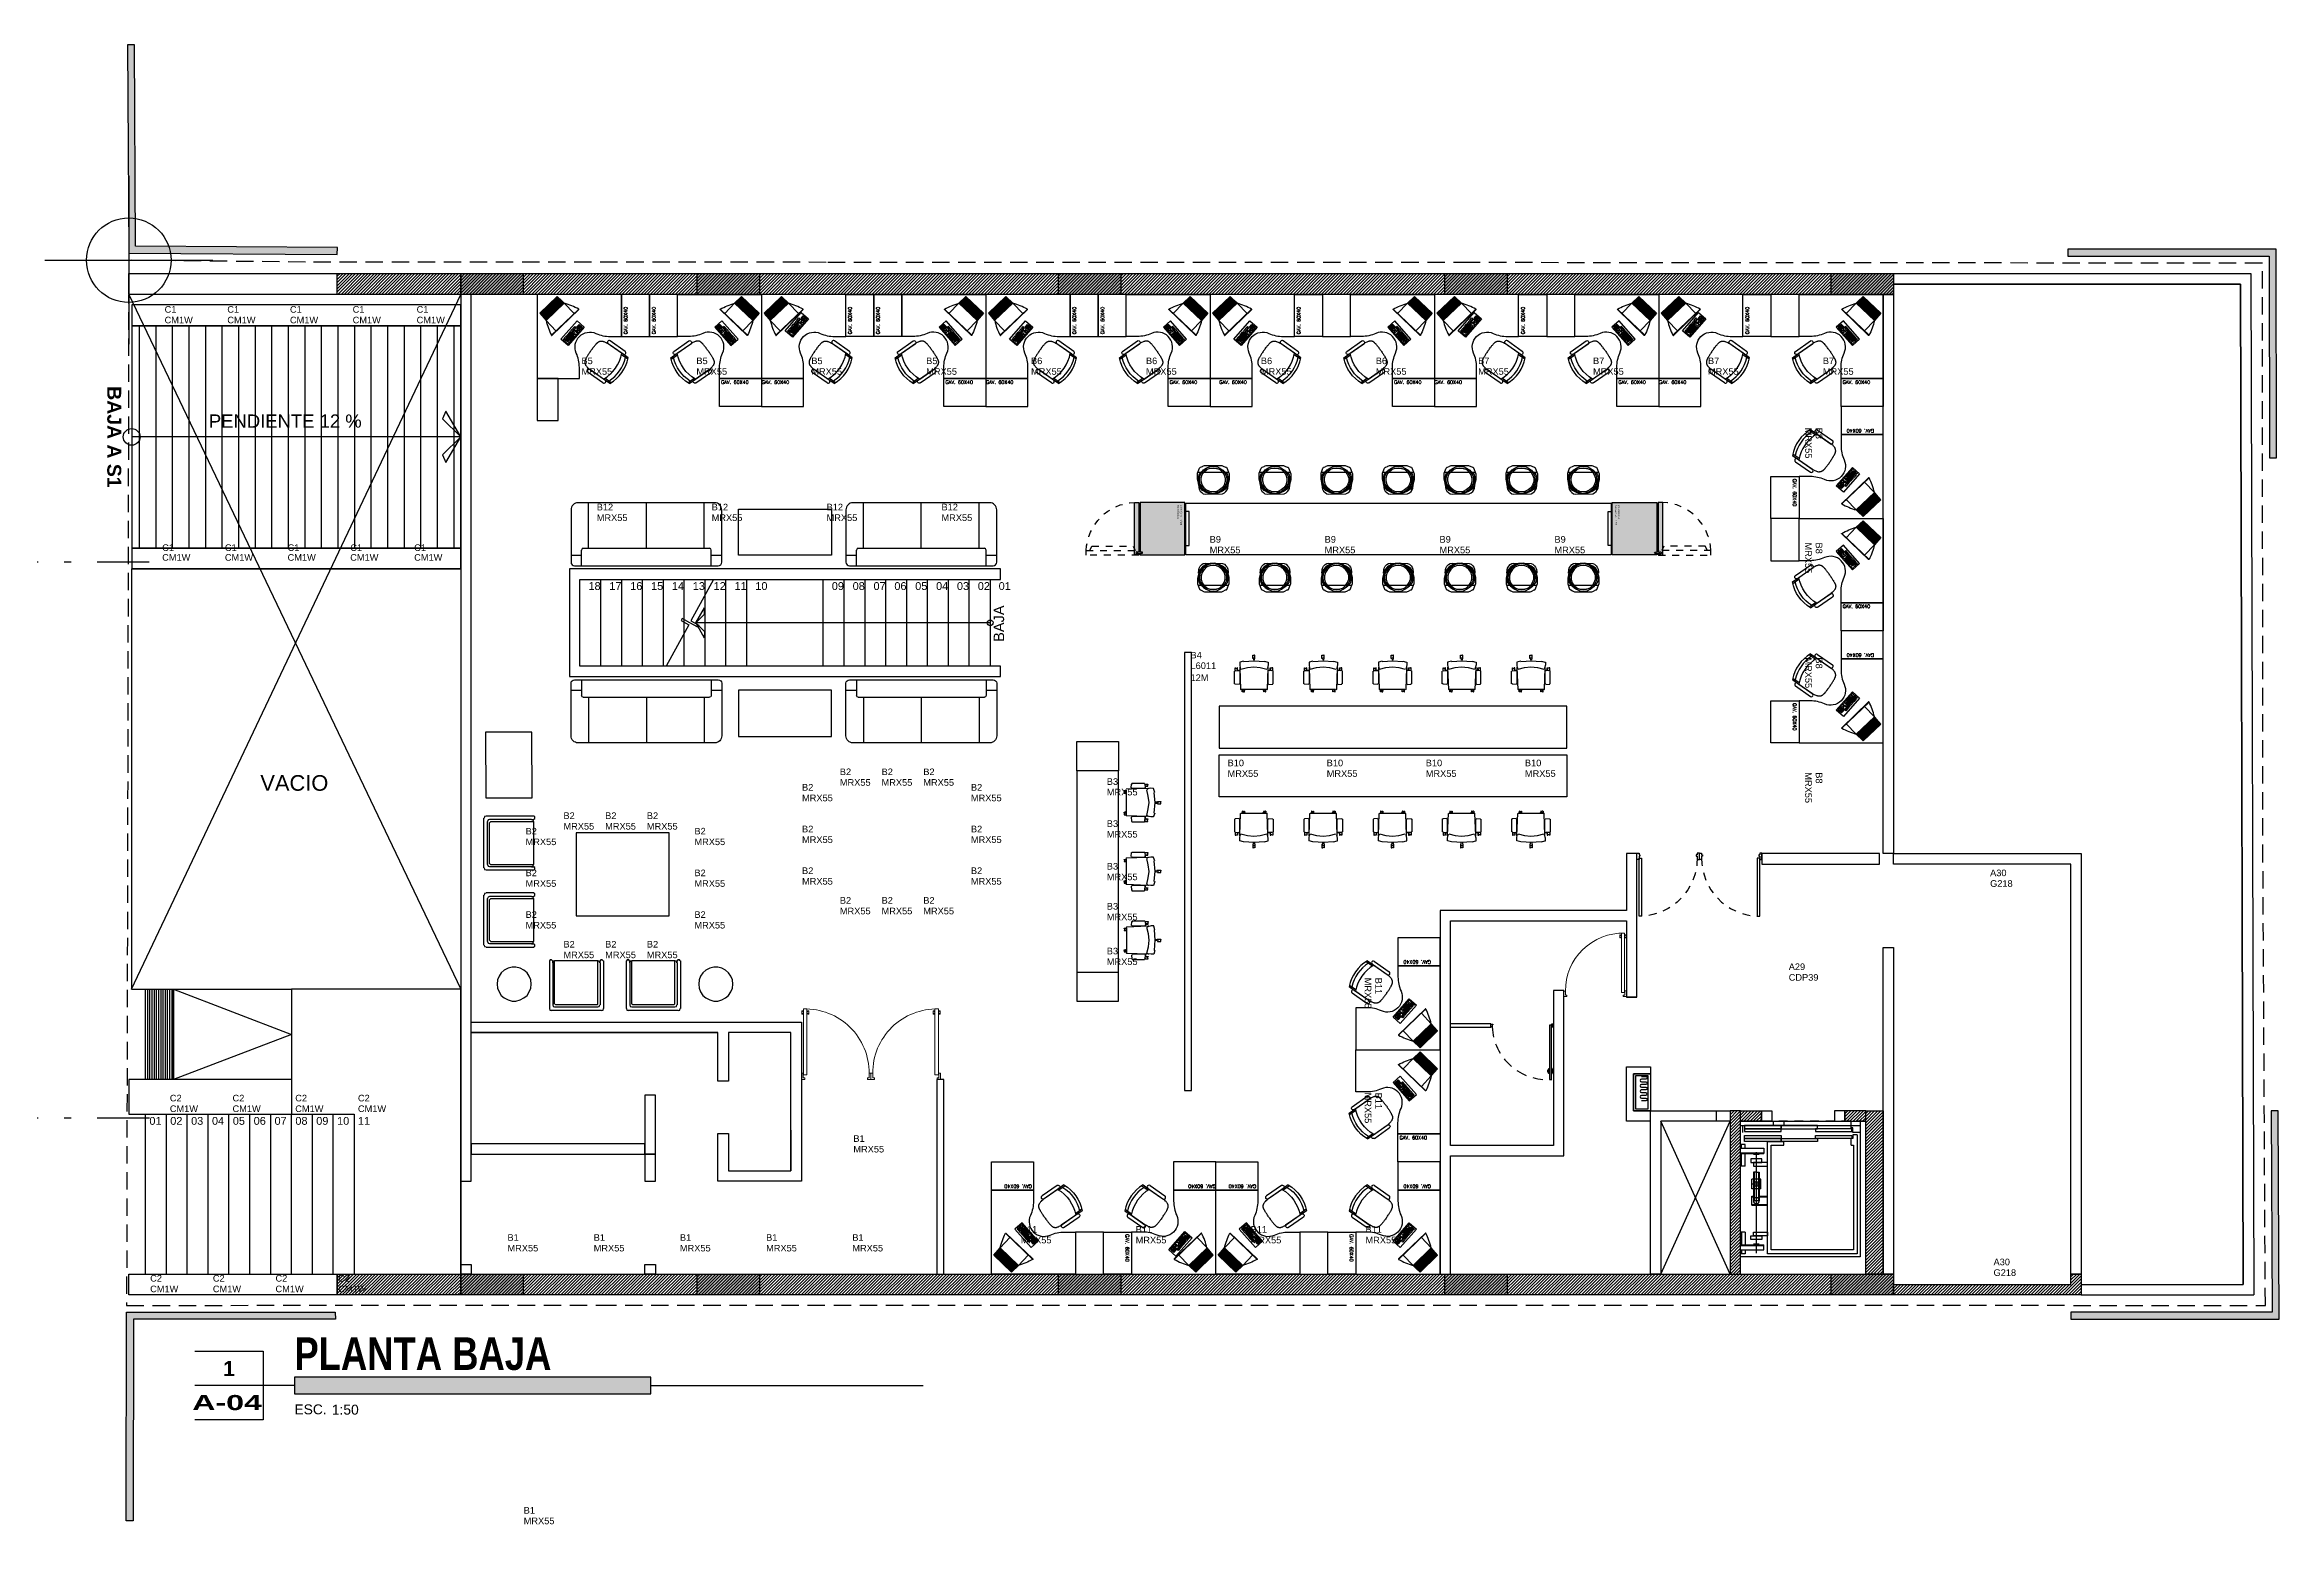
# Model space of a CAD drawing. Header units: millimetres. Extents: x -101 to 3415, y -52 to 1366.
# Drawn here: x 85.28 to 117.42, y 84.77 to 106.06 of the extents above; entities that cross this region are included whole.
import ezdxf
from ezdxf.enums import TextEntityAlignment as Align

# ---------------------------------------------------------------- set-up
doc = ezdxf.new("R2010")
doc.units = ezdxf.units.MM
for name, pattern in [('-XR 1_ARQUITECTURA TIPO N1-N14-EF$0$HIDDEN2', [0.1875, 0.125, -0.0625]), ('XR EJES SUPERIORES$0$DASHDOT2', [0.5, 0.25, -0.125, 0, -0.125]), ('XR LINDERO SUPERIOR$0$A-100a LALA IRAPUATO nave equipo$0$HIDDEN', [0.375, 0.25, -0.125]), ('XR N1-N2$0$XR PLANTA TIPO DE OFICINAS$0$CONTINUA', [0]), ('XR N1-N2$0$XR PLANTA TIPO DE OFICINAS$0$HIDDEN2', [0.1875, 0.125, -0.0625]), ('XR PB$0$XR PLANTA TIPO DE OFICINAS$0$HIDDEN', [0.375, 0.25, -0.125]), ('XR SOTANO 1$0$HIDDEN', [0.375, 0.25, -0.125])]:
    doc.linetypes.add(name, pattern=pattern)
doc.layers.add('-XR 1_ARQUITECTURA TIPO N1-N14-EF$0$DEPTOS MUEBLES COLOR CARPETA DE VENTAS', color=254, linetype='Continuous', plot=False)
for name, color, linetype in [('00_ARQ', 8, 'Continuous'), ('ARQ', 8, 'Continuous'), ('ARQ_MOBILIARIO', 8, 'Continuous'), ('Texto_Iluminación', 7, 'Continuous'), ('XR EJES SUPERIORES$0$A-COTAS', 8, 'Continuous'), ('XR EJES SUPERIORES$0$A-EJES', 8, 'XR EJES SUPERIORES$0$DASHDOT2')]:
    doc.layers.add(name, color=color, linetype=linetype)
doc.styles.add('-XR 1_ARQUITECTURA TIPO N1-N14-EF$0$Standard', font='arial.ttf')
doc.styles.add('prot4', font='swisseb.ttf', dxfattribs={"width": 0.56})
doc.styles.add('ROMANS', font='romans.shx')
doc.styles.add('TÍTULO', font='arial.ttf', dxfattribs={"height": 0.19})
doc.styles.add('XR COLUMNAS SUPERIORES$0$XR BASES$0$XREF EJES$0$Standard', font='arial.ttf')
doc.styles.add('XR COLUMNAS SUPERIORES$0$XR COLUMNAS OFICINAS$0$XREF EJES$0$Standard', font='arial.ttf')
doc.styles.add('XR COLUMNAS SUPERIORES$0$XR PLANTA TIPO DE OFICINAS$0$XREF EJES$0$Standard', font='arial.ttf')
doc.styles.add('XR COLUMNAS SUPERIORES$0$XR SIMBOLOGIAS DE CORTES$0$XREF EJES$0$Standard', font='arial.ttf')
doc.styles.add('XR COLUMNAS$0$XR BASES$0$XREF EJES$0$Standard', font='arial.ttf')
doc.styles.add('XR COLUMNAS$0$XR COLUMNAS OFICINAS$0$XREF EJES$0$Standard', font='arial.ttf')
doc.styles.add('XR COLUMNAS$0$XR PLANTA TIPO DE OFICINAS$0$XREF EJES$0$Standard', font='arial.ttf')
doc.styles.add('XR COLUMNAS$0$XR SIMBOLOGIAS DE CORTES$0$XREF EJES$0$Standard', font='arial.ttf')
doc.styles.add('XR EJES SUPERIORES$0$protot1', font='')
doc.styles.add('XR EJES SUPERIORES$0$Standard', font='arial.ttf')
doc.styles.add('XR EJES SUPERIORES$0$XR BASES$0$XREF EJES$0$Standard', font='arial.ttf')
doc.styles.add('XR EJES SUPERIORES$0$XR COLUMNAS OFICINAS$0$XREF EJES$0$Standard', font='arial.ttf')
doc.styles.add('XR EJES SUPERIORES$0$XR PLANTA TIPO DE OFICINAS$0$XREF EJES$0$Standard', font='arial.ttf')
doc.styles.add('XR EJES SUPERIORES$0$XR SIMBOLOGIAS DE CORTES$0$XREF EJES$0$Standard', font='arial.ttf')
doc.styles.add('XR PB$0$Standard', font='arial.ttf')
doc.styles.add('XR PB$0$XR PB$0$XR PLANTA BAJA$0$estilo1', font='arialbd.ttf')
doc.styles.add('XR PB$0$XR PB$0$XREF PLANTA BAJA$0$XREF PLANTA BAJA$0$PLANTA BAJA$1$TEXTO-ALB-125', font='arial.ttf', dxfattribs={"height": 0.19})
doc.styles.add('XR PB$0$XR PLANTA TIPO DE OFICINAS$0$TEXTO-ALB-100', font='arial.ttf', dxfattribs={"height": 0.15})
doc.styles.get('XR EJES SUPERIORES$0$protot1').set_extended_font_data('Arial Black')
doc.dimstyles.new('XR EJES SUPERIORES$0$PAÑOS50', dxfattribs={"dimscale": 0.5, "dimtxt": 0.6, "dimasz": 0.3, "dimexe": 0.18, "dimexo": 0.1, "dimgap": 0.09, "dimtad": 0, "dimtih": 1, "dimtoh": 1, "dimzin": 0, "dimdsep": 46, "dimtxsty": 'XR EJES SUPERIORES$0$Standard', "dimblk": 'XR EJES SUPERIORES$0$_ArchTick', "dimcen": 0.09, "dimclrd": 256, "dimclre": 256, "dimclrt": 2, "dimadec": 0, "dimazin": 0, "dimtfac": 1, "dimtix": 1, "dimtmove": 2, "dimatfit": 3, "dimldrblk": 'XR EJES SUPERIORES$0$_ArchTick', "dimfxl": 0.18, "dimtvp": 0.18, "dimtolj": 1, "dimtzin": 0, "dimarcsym": 0})
pattern_1 = [(45, (86.484832, 102.960372), (-0.02245064, 0.02245064), [])]
pattern_2 = [(45, (-2e-07, -0.378054), (-0.02245064, 0.02245064), [])]
pattern_3 = [(45, (96.186, 103.677), (-6.73519, 6.73519), []), (45, (100.676, 103.677), (-6.73519, 6.73519), [])]

msp = doc.modelspace()

# ---------------------------------------------------------------- texts
at = {"layer": '00_ARQ', "ltscale": 2, "char_height": 0.1125, "width": 0.21412, "attachment_point": 1, "style": 'XR PB$0$Standard'}
for s, insert in [('18', (93.098, 98.327)), ('17', (93.398, 98.327)), ('16', (93.698, 98.327)), ('15', (93.998, 98.327)), ('14', (94.298, 98.327)), ('13', (94.598, 98.327)), ('12', (94.898, 98.327)), ('11', (95.198, 98.327)), ('10', (95.498, 98.327)), ('09', (96.598, 98.327)), ('08', (96.898, 98.327)), ('07', (97.198, 98.327)), ('06', (97.498, 98.327)), ('05', (97.798, 98.327)), ('04', (98.098, 98.327)), ('03', (98.398, 98.327)), ('02', (98.698, 98.327)), ('01', (98.998, 98.327)), ('01', (86.782, 90.631)), ('02', (87.082, 90.631)), ('03', (87.382, 90.631)), ('04', (87.682, 90.631)), ('05', (87.982, 90.631)), ('06', (88.282, 90.631)), ('07', (88.582, 90.631)), ('08', (88.882, 90.631)), ('09', (89.182, 90.631)), ('10', (89.482, 90.631)), ('11', (89.782, 90.631))]:
    msp.add_mtext(s, dxfattribs=dict(at, insert=insert))
at = {"layer": '00_ARQ', "insert": (99.003, 97.73), "char_height": 0.15, "width": 0.29416, "attachment_point": 5, "rotation": 89.9993, "style": 'XR PB$0$XR PLANTA TIPO DE OFICINAS$0$TEXTO-ALB-100'}
msp.add_mtext('BAJA', dxfattribs=at)
at = {"layer": '00_ARQ', "insert": (88.867, 95.436), "char_height": 0.225, "width": 1.31059, "attachment_point": 5, "style": 'XR PB$0$Standard'}
msp.add_mtext('VACIO', dxfattribs=at)
at = {"layer": 'ARQ_MOBILIARIO', "ltscale": 0.01, "style": 'ROMANS'}
for rotation, p in [(90, (93.659, 101.894)), (90, (94.063, 101.894)), (90, (96.886, 101.894)), (90, (97.289, 101.894)), (90, (100.113, 101.894)), (90, (100.516, 101.894)), (90, (103.339, 101.894)), (90, (106.566, 101.894)), (90, (109.792, 101.894)), (0, (95.006, 101.179)), (360, (95.589, 101.179)), (0, (98.233, 101.179)), (360, (98.815, 101.179)), (0, (101.459, 101.179)), (360, (102.173, 101.179)), (0, (104.686, 101.179)), (360, (105.268, 101.179)), (0, (107.913, 101.179)), (360, (108.495, 101.179)), (0, (111.139, 101.179)), (180, (111.591, 100.529)), (270, (110.424, 99.814)), (0, (111.139, 97.953)), (180, (111.591, 97.302)), (270, (110.424, 96.588)), (180, (105.216, 92.885)), (0, (104.765, 90.309)), (180, (99.476, 89.659)), (180, (102.12, 89.659)), (180, (102.702, 89.659)), (180, (105.216, 89.659)), (270, (100.823, 88.944)), (270, (104.049, 88.944))]:
    msp.add_text('GAV. 60X40', height=0.0504, rotation=rotation, dxfattribs=at).set_placement(p)
at = {"layer": 'Texto_Iluminación', "ltscale": 0.3, "style": 'TÍTULO'}
for s, p in [('C1', (87.001, 102.204, 0.362)), ('C1', (87.903, 102.204, 0.362)), ('C1', (88.804, 102.204, 0.362)), ('C1', (89.706, 102.204, 0.362)), ('C1', (90.626, 102.204, 0.362)), ('CM1W', (87.001, 102.051, 0.362)), ('CM1W', (87.903, 102.051, 0.362)), ('CM1W', (88.804, 102.051, 0.362)), ('CM1W', (89.706, 102.051, 0.362)), ('CM1W', (90.626, 102.051, 0.362)), ('CM1W', (86.966, 98.635, 0.362)), ('C1', (86.966, 98.776, 0.362)), ('CM1W', (87.868, 98.635, 0.362)), ('C1', (87.868, 98.776, 0.362)), ('C1', (88.77, 98.776, 0.362)), ('CM1W', (88.77, 98.635, 0.362)), ('C1', (89.672, 98.776, 0.362)), ('CM1W', (89.671, 98.635, 0.362)), ('C1', (90.591, 98.776, 0.362)), ('CM1W', (90.591, 98.635, 0.362)), ('B4', (101.758, 97.229, 0.362)), ('L6011', (101.758, 97.077, 0.362)), ('12M', (101.758, 96.905, 0.362)), ('B2', (96.714, 95.55, 0.362)), ('MRX55', (96.714, 95.397, 0.362)), ('B2', (97.314, 95.55, 0.362)), ('MRX55', (97.314, 95.397, 0.362)), ('B2', (97.914, 95.55, 0.362)), ('MRX55', (97.914, 95.397, 0.362)), ('B3', (100.554, 95.41, 0.362)), ('B2', (96.17, 95.327, 0.362)), ('MRX55', (96.17, 95.174, 0.362)), ('B2', (98.599, 95.327, 0.362)), ('MRX55', (98.599, 95.174, 0.362)), ('MRX55', (100.554, 95.258, 0.362)), ('B2', (92.738, 94.919, 0.362)), ('MRX55', (92.738, 94.766, 0.362)), ('B2', (93.338, 94.919, 0.362)), ('MRX55', (93.338, 94.766, 0.362)), ('B2', (93.938, 94.919, 0.362)), ('MRX55', (93.938, 94.766, 0.362)), ('B3', (100.554, 94.804, 0.362)), ('B2', (92.193, 94.696, 0.362)), ('MRX55', (92.193, 94.543, 0.362)), ('B2', (94.622, 94.696, 0.362)), ('MRX55', (94.622, 94.543, 0.362)), ('B2', (96.17, 94.727, 0.362)), ('MRX55', (96.17, 94.574, 0.362)), ('B2', (98.599, 94.727, 0.362)), ('MRX55', (98.599, 94.574, 0.362)), ('MRX55', (100.554, 94.652, 0.362)), ('B2', (92.193, 94.096, 0.362)), ('B2', (94.622, 94.096, 0.362)), ('B2', (96.17, 94.127, 0.362)), ('B2', (98.599, 94.127, 0.362)), ('B3', (100.554, 94.191, 0.362)), ('A30', (113.26, 94.096, 1.086)), ('MRX55', (92.193, 93.943, 0.362)), ('MRX55', (94.622, 93.943, 0.362)), ('MRX55', (96.17, 93.974, 0.362)), ('MRX55', (98.599, 93.974, 0.362)), ('MRX55', (100.554, 94.038, 0.362)), ('G218', (113.26, 93.943, 1.086)), ('B2', (92.193, 93.496, 0.362)), ('B2', (94.622, 93.496, 0.362)), ('B2', (96.714, 93.7, 0.362)), ('MRX55', (96.714, 93.547, 0.362)), ('B2', (97.314, 93.7, 0.362)), ('MRX55', (97.314, 93.547, 0.362)), ('B2', (97.914, 93.7, 0.362)), ('MRX55', (97.914, 93.547, 0.362)), ('B3', (100.554, 93.615, 0.362)), ('MRX55', (100.554, 93.462, 0.362)), ('MRX55', (92.193, 93.343, 0.362)), ('MRX55', (94.622, 93.343, 0.362)), ('B2', (92.738, 93.069, 0.362)), ('MRX55', (92.738, 92.916, 0.362)), ('B2', (93.338, 93.069, 0.362)), ('MRX55', (93.338, 92.916, 0.362)), ('B2', (93.938, 93.069, 0.362)), ('MRX55', (93.938, 92.916, 0.362)), ('B3', (100.554, 92.971, 0.362)), ('MRX55', (100.554, 92.818, 0.362)), ('A29', (110.363, 92.745, 1.086)), ('CDP39', (110.363, 92.592, 1.086)), ('C2', (87.076, 90.855, 0.362)), ('CM1W', (87.076, 90.702, 0.362)), ('C2', (87.978, 90.855, 0.362)), ('CM1W', (87.978, 90.702, 0.362)), ('C2', (88.88, 90.855, 0.362)), ('CM1W', (88.88, 90.702, 0.362)), ('C2', (89.782, 90.855, 0.362)), ('CM1W', (89.782, 90.702, 0.362)), ('B1', (96.908, 90.273, 0.362)), ('MRX55', (96.908, 90.12, 0.362)), ('A30', (113.309, 88.497, 1.086)), ('G218', (113.309, 88.344, 1.086)), ('C2', (86.793, 88.262, 0.362)), ('CM1W', (86.793, 88.109, 0.362)), ('C2', (87.695, 88.262, 0.362)), ('CM1W', (87.695, 88.109, 0.362)), ('C2', (88.596, 88.262, 0.362)), ('CM1W', (88.596, 88.109, 0.362)), ('C2', (89.498, 88.262, 0.362)), ('CM1W', (89.498, 88.109, 0.362)), ('B1', (92.166, 84.923, 0.362)), ('MRX55', (92.166, 84.771, 0.362))]:
    msp.add_text(s, height=0.095, dxfattribs=at).set_placement(p)

# ---------------------------------------------------------------- blocks, each defined once
blk = doc.blocks.new('XR PB$0$saddaa')
at = {"linetype": 'ByBlock'}
for p, q in [((8.267, 57.39), (8.267, 54.972)), ((7.058, 56.181), (9.475, 56.181))]:
    blk.add_line(p, q, dxfattribs=at)
blk.add_circle((8.267, 56.181), 0.608, dxfattribs=at)
blk = doc.blocks.new('XR PB$0$XR PLANTA TIPO DE OFICINAS$0$Ascensore-150x170')
for p, q in [((5.481, -0.152), (5.566, -0.152)), ((5.612, -0.133), (5.566, -0.133)), ((5.566, -0.133), (5.566, -0.152)), ((5.612, -0.077), (5.612, -0.133)), ((5.481, -0.996), (5.528, -0.996)), ((4.127, -1.342), (5.394, -1.342)), ((4.166, -1.54), (4.166, -1.249)), ((4.166, -1.249), (4.231, -1.249)), ((4.222, -1.54), (4.222, -1.249)), ((4.231, -1.54), (4.231, -1.249)), ((4.241, -1.38), (4.241, -1.305)), ((4.729, -1.399), (4.729, -1.202)), ((4.729, -1.399), (4.841, -1.399)), ((4.738, -1.399), (4.738, -1.202)), ((5.141, -1.305), (4.785, -1.305)), ((4.785, -1.38), (4.785, -1.305)), ((5.141, -1.314), (4.785, -1.314)), ((5.141, -1.37), (4.785, -1.37)), ((5.141, -1.38), (4.785, -1.38)), ((4.832, -1.305), (4.832, -1.202)), ((4.832, -1.399), (4.832, -1.38)), ((4.841, -1.305), (4.841, -1.202)), ((4.841, -1.399), (4.841, -1.38)), ((4.932, -1.286), (5.054, -1.286)), ((4.932, -1.286), (4.932, -1.399)), ((4.932, -1.399), (5.054, -1.399)), ((4.993, -1.286), (4.993, -1.399)), ((5.054, -1.286), (5.054, -1.399)), ((5.141, -1.342), (5.141, -1.305)), ((5.141, -1.342), (5.141, -1.38)), ((5.366, -1.38), (5.366, -1.305)), ((5.376, -1.54), (5.376, -1.249)), ((5.441, -1.249), (5.376, -1.249)), ((5.385, -1.54), (5.385, -1.249)), ((5.441, -1.54), (5.441, -1.249)), ((4.119, -1.483), (4.119, -1.54)), ((4.166, -1.483), (4.119, -1.483)), ((4.166, -1.53), (4.119, -1.53)), ((4.391, -1.483), (4.231, -1.483)), ((4.391, -1.53), (4.231, -1.53)), ((4.391, -1.483), (4.391, -1.54)), ((5.216, -1.483), (5.216, -1.54)), ((5.216, -1.483), (5.376, -1.483)), ((5.216, -1.53), (5.376, -1.53)), ((5.441, -1.483), (5.488, -1.483)), ((5.441, -1.53), (5.488, -1.53)), ((5.488, -1.483), (5.488, -1.54)), ((5.641, -1.512), (5.725, -1.512))]:
    blk.add_line(p, q)
for points in [[(4.081, -0.04), (4.081, -1.54), (5.725, -1.54), (5.725, -0.04)], [(5.566, -0.143), (5.566, -0.602), (5.603, -0.602), (5.603, -0.143)], [(5.687, -0.143), (5.687, -0.602), (5.65, -0.602), (5.65, -0.143)], [(5.528, -0.574), (5.528, -1.033), (5.566, -1.033), (5.566, -0.574)], [(5.725, -0.574), (5.725, -1.033), (5.687, -1.033), (5.687, -0.574)], [(5.528, -1.033), (5.528, -1.493), (5.566, -1.493), (5.566, -1.033)], [(5.566, -1.033), (5.566, -1.493), (5.603, -1.493), (5.603, -1.033)], [(5.687, -1.033), (5.687, -1.493), (5.65, -1.493), (5.65, -1.033)], [(5.725, -1.033), (5.725, -1.493), (5.687, -1.493), (5.687, -1.033)], [(5.725, -0.996), (5.725, -1.127), (5.781, -1.127), (5.781, -0.996)], [(4.297, -1.272), (4.297, -1.413), (4.344, -1.413), (4.344, -1.272)], [(4.344, -1.202), (4.344, -1.38), (4.391, -1.38), (4.391, -1.202)], [(5.263, -1.202), (5.263, -1.38), (5.216, -1.38), (5.216, -1.202)], [(5.31, -1.272), (5.31, -1.413), (5.263, -1.413), (5.263, -1.272)]]:
    blk.add_lwpolyline(points, close=True)
for points in [[(5.612, -0.077), (5.528, -0.077), (4.119, -0.077), (4.119, -1.202), (5.528, -1.202), (5.528, -0.996)], [(5.481, -0.152), (5.481, -0.124), (4.166, -0.124), (4.166, -1.155), (5.481, -1.155), (5.481, -0.996)], [(5.641, -0.133), (5.697, -0.133), (5.697, -0.152), (5.781, -0.152), (5.781, -0.04), (5.641, -0.04), (5.641, -0.133)]]:
    blk.add_lwpolyline(points)
for centre, radius in [((4.785, -1.342), 0.0375), ((4.993, -1.342), 0.0281)]:
    blk.add_circle(centre, radius)
blk = doc.blocks.new('XR PB$0$A$C390C0F3E')
at = {"layer": '00_ARQ', "ltscale": 2}
h = blk.add_hatch(dxfattribs=at)
h.set_pattern_fill('LINE', color=8, scale=0.01, angle=45, style=0)
h.paths.add_polyline_path([(-2.202, -4.7), (-2.202, -2.35), (-2.352, -2.35), (-2.352, -4.7)])
h = blk.add_hatch(dxfattribs=at)
h.set_pattern_fill('LINE', color=8, scale=0.01, angle=45, style=0)
h.set_pattern_definition(pattern_2)
h.paths.add_polyline_path([(-1.901, -2.5), (-2.202, -2.5), (-2.202, -2.35), (-1.901, -2.35)])
h = blk.add_hatch(dxfattribs=at)
h.set_pattern_fill('LINE', color=8, scale=0.01, angle=45, style=0)
h.set_pattern_definition(pattern_2)
h.paths.add_polyline_path([(-0.701, -2.5), (-0.4, -2.5), (-0.4, -2.35), (-0.701, -2.35)])
h = blk.add_hatch(dxfattribs=at)
h.set_pattern_fill('LINE', color=8, scale=0.01, angle=45, style=0)
edge = h.paths.add_edge_path()
edge.add_line((-0.15, -2.35), (-0.15, -4.7))
edge.add_line((-0.15, -4.7), (-0.4, -4.7))
edge.add_line((-0.4, -4.7), (-0.4, -2.35))
edge.add_line((-0.4, -2.35), (-0.15, -2.35))
at = {"layer": '00_ARQ', "ltscale": 0.8}
for p, q in [((-2.352, -4.7), (-3.349, -2.5)), ((-3.349, -4.7), (-2.352, -2.5))]:
    blk.add_line(p, q, dxfattribs=at)
at = {"layer": '00_ARQ', "linetype": 'XR PB$0$XR PLANTA TIPO DE OFICINAS$0$HIDDEN', "ltscale": 0.5}
blk.add_line((-0.4, -2.5), (-2.202, -2.5), dxfattribs=at)
at = {"layer": '00_ARQ', "ltscale": 2}
blk.add_line((-2.202, -2.5), (-0.4, -2.5), dxfattribs=at)
for points in [[(0, -4.7), (-0.15, -4.7), (-0.15, 0), (-0.15, 0), (-0.15, 0), (0, 0)], [(-3.498, -4.7), (-3.498, -2.35), (-3.298, -2.35), (-3.298, -2.35), (-3.298, -2.35), (-3.298, -2.35), (-3.298, -2.35), (-3.298, -2.35), (-2.352, -2.35), (-2.352, -2.35), (-2.352, -2.35), (-2.352, -2.5), (-3.349, -2.5), (-3.349, -4.7)], [(-2.202, -4.7), (-2.202, -2.35), (-2.352, -2.35), (-2.352, -4.7)], [(-1.901, -2.5), (-2.202, -2.5), (-2.202, -2.35), (-1.901, -2.35)], [(-1.901, -2.35), (-1.751, -2.35), (-1.751, -2.5), (-1.901, -2.5)], [(-0.701, -2.35), (-0.851, -2.35), (-0.851, -2.5), (-0.701, -2.5)], [(-0.701, -2.5), (-0.4, -2.5), (-0.4, -2.35), (-0.701, -2.35)]]:
    blk.add_lwpolyline(points, close=True, dxfattribs=at)
blk.add_lwpolyline([(-0.15, -2.35), (-0.15, -4.7), (-0.4, -4.7), (-0.4, -2.35), (-0.15, -2.35)], dxfattribs=at)
at = {"layer": '00_ARQ', "ltscale": 3, "extrusion": (0, 0, -1), "xscale": 1.147058759205947, "yscale": 1.147058759205947, "zscale": -1.147058759205947, "rotation": 90}
blk.add_blockref('XR PB$0$XR PLANTA TIPO DE OFICINAS$0$Ascensore-150x170', (0.434, -9.131), dxfattribs=at)
blk = doc.blocks.new('XR PB$0$A$C26E901EB')
at = {"ltscale": 2}
h = blk.add_hatch(dxfattribs=at)
h.set_pattern_fill('LINE', color=256, scale=0.01, angle=90, style=0)
h.set_pattern_definition([(90, (439.59662, -560.538505), (-0.03175, 1e-17), [])])
h.paths.add_polyline_path([(-2.1, -1.3), (-2.1, 0), (-1.7, 0), (-1.7, -1.3)])
for points in [[(-2.1, -1.3), (-2.1, 0), (-1.7, 0), (-1.7, -1.3), (-2.1, -1.3)], [(0, 0), (0, -1.3), (-1.7, -1.3), (-1.7, 0)]]:
    blk.add_lwpolyline(points, close=True, dxfattribs=at)
blk.add_lwpolyline([(-1.7, 0), (0, -0.65), (-1.7, -1.3)], dxfattribs=at)
blk = doc.blocks.new('XR PB$0$asddee')
at = {"layer": '00_ARQ'}
for p, q in [((676.168, 90.657), (681.307, 90.657)), ((681.307, 90.657), (681.349, 75.96)), ((676.168, 90.507), (681.158, 90.507)), ((681.158, 90.507), (681.199, 76.11)), ((678.868, 76.11), (681.199, 76.11)), ((678.868, 75.96), (681.349, 75.96))]:
    blk.add_line(p, q, dxfattribs=at)
blk = doc.blocks.new('XR PB$0$XR PB$0$A$C153C7E87')
at = {"layer": '00_ARQ'}
h = blk.add_hatch(dxfattribs=at)
h.set_pattern_fill('ANSI31', color=256, scale=0.075, angle=45)
h.set_pattern_definition([(270, (-51.7103, 42.0149), (-0.238125, -1e-17), [])])
h.paths.add_polyline_path([(0.041, -4.143), (4.777, -4.143), (4.777, -0.943), (0.041, -0.943)])
for points in [[(0.041, -0.943), (4.777, -0.943), (4.777, -0.643), (0.041, -0.643)], [(0.041, -4.143), (4.777, -4.143), (4.777, -0.943), (0.041, -0.943)], [(0.041, -4.443), (4.777, -4.443), (4.777, -4.143), (0.041, -4.143)]]:
    blk.add_lwpolyline(points, close=True, dxfattribs=at)
blk.add_lwpolyline([(4.777, -2.543), (4.512, -2.803), (4.561, -2.912), (4.777, -2.543), (4.561, -2.174), (4.512, -2.283), (4.777, -2.543), (0.041, -2.543)], dxfattribs=at)
blk.add_circle((0.041, -2.543), 0.12, dxfattribs=at)
at = {"layer": '00_ARQ', "ltscale": 3, "style": 'XR PB$0$XR PB$0$XREF PLANTA BAJA$0$XREF PLANTA BAJA$0$PLANTA BAJA$1$TEXTO-ALB-125'}
blk.add_text('PENDIENTE 12 %%%', height=0.19, rotation=0, dxfattribs=at).set_placement((1.152, -2.41))
at = {"layer": '00_ARQ', "insert": (-0.211, -2.543), "char_height": 0.2, "width": 2.7, "attachment_point": 5, "rotation": 270, "style": 'XR PB$0$XR PB$0$XR PLANTA BAJA$0$estilo1'}
blk.add_mtext('BAJA A S1', dxfattribs=at)
blk = doc.blocks.new('XR LINDERO SUPERIOR$0$saddaa')
at = {"linetype": 'ByBlock'}
for p, q in [((8.267, 57.39), (8.267, 54.972)), ((7.058, 56.181), (9.475, 56.181))]:
    blk.add_line(p, q, dxfattribs=at)
blk.add_circle((8.267, 56.181), 0.608, dxfattribs=at)
blk = doc.blocks.new('TÍTULO PLANO')
blk.add_hatch(color=256).paths.add_polyline_path([(1.912, -0.158), (8.747, -0.158), (8.747, 0.158), (1.912, 0.158)])
for p, q in [((1.912, 0), (0, 0)), ((8.747, 0), (13.969, 0))]:
    blk.add_line(p, q)
blk.add_lwpolyline([(0, 0.658), (1.315, 0.658), (1.315, -0.658), (0, -0.658)])
blk.add_lwpolyline([(1.912, -0.158), (8.747, -0.158), (8.747, 0.158), (1.912, 0.158)], close=True)
at = {"style": 'TÍTULO'}
blk.add_text('ESC.', height=0.19, dxfattribs=at).set_placement((1.912, -0.553))
at = {"style": 'prot4'}
blk.add_attdef('NUMERO', text='', height=0.289, dxfattribs=at).set_placement((0.658, 0.326), align=Align.MIDDLE_CENTER)
at = {"style": 'prot4', "width": 0.8}
blk.add_attdef('NOMBRE', (1.912, 0.299), '', height=0.45, dxfattribs=at)
at = {"style": 'prot4', "width": 1.227796}
blk.add_attdef('CLAVE', text='', height=0.289, dxfattribs=at).set_placement((-0.048, -0.472), (1.289, -0.472), align=Align.FIT)
at = {"style": 'TÍTULO'}
blk.add_attdef('ESCALA', (2.63, -0.558), '', height=0.19, dxfattribs=at)
blk = doc.blocks.new('XR PB$0$030 puerta 013-h')
at = {"linetype": 'Continuous', "lineweight": 0}
for p, q in [((3.994, 17.305), (3.994, 17.255)), ((4.007, 17.305), (3.994, 17.305)), ((3.994, 17.255), (4.007, 17.255)), ((4.007, 17.305), (4.007, 17.293)), ((4.007, 17.293), (4.019, 17.293)), ((4.007, 17.255), (4.007, 17.268)), ((4.007, 17.268), (4.019, 17.268)), ((4.019, 17.33), (4.069, 17.33)), ((4.019, 16.38), (4.019, 17.33)), ((4.069, 17.33), (4.069, 16.38)), ((4.081, 17.293), (4.069, 17.293)), ((4.081, 17.268), (4.069, 17.268)), ((4.081, 17.305), (4.094, 17.305)), ((4.081, 17.305), (4.081, 17.293)), ((4.081, 17.255), (4.081, 17.268)), ((4.094, 17.255), (4.081, 17.255)), ((4.094, 17.305), (4.094, 17.255)), ((3.099, 16.365), (3.099, 16.405)), ((3.099, 16.405), (3.124, 16.405)), ((3.124, 16.405), (3.124, 16.34)), ((4.099, 16.405), (4.074, 16.405)), ((4.074, 16.405), (4.074, 16.34)), ((4.099, 16.405), (4.099, 16.315)), ((3.099, 16.315), (3.099, 16.365)), ((3.149, 16.315), (3.099, 16.315)), ((3.124, 16.34), (3.149, 16.34)), ((3.149, 16.34), (3.149, 16.315)), ((4.069, 16.38), (4.019, 16.38)), ((4.049, 16.34), (4.049, 16.315)), ((4.074, 16.34), (4.049, 16.34)), ((4.049, 16.315), (4.099, 16.315))]:
    blk.add_line(p, q, dxfattribs=at)
blk.add_arc((4.044, 16.41), 0.92, 88.4391, 180.3278, dxfattribs=at)
blk = doc.blocks.new('A$C435F5787')
at = {"linetype": 'ByBlock'}
for p, q in [((0, 0), (0, 0.483)), ((0, 0.483), (0.19, 0.483)), ((0.076, 0.381), (0.076, 0.457)), ((0.076, 0.457), (0.171, 0.457)), ((0.095, 0.438), (0.095, 0.454)), ((0.137, 0.438), (0.137, 0.454)), ((0.171, 0.457), (0.171, 0.381)), ((0.19, 0.483), (0.19, 0)), ((0.038, 0.371), (0.063, 0.371)), ((0.038, 0.311), (0.038, 0.371)), ((0.063, 0.311), (0.038, 0.311)), ((0.038, 0.305), (0.063, 0.305)), ((0.038, 0.225), (0.038, 0.305)), ((0.063, 0.225), (0.038, 0.225)), ((0.038, 0.143), (0.038, 0.219)), ((0.038, 0.219), (0.063, 0.219)), ((0.063, 0.143), (0.038, 0.143)), ((0.038, 0.133), (0.063, 0.133)), ((0.038, 0.057), (0.038, 0.133)), ((0.063, 0.057), (0.038, 0.057)), ((0.038, 0.044), (0.063, 0.044)), ((0.038, 0.022), (0.038, 0.044)), ((0.063, 0.022), (0.038, 0.022)), ((0.063, 0.371), (0.063, 0.311)), ((0.063, 0.305), (0.063, 0.225)), ((0.063, 0.219), (0.063, 0.143)), ((0.063, 0.133), (0.063, 0.057)), ((0.063, 0.044), (0.063, 0.022)), ((0.171, 0.381), (0.076, 0.381)), ((0.076, 0.311), (0.076, 0.371)), ((0.076, 0.371), (0.117, 0.371)), ((0.117, 0.311), (0.076, 0.311)), ((0.076, 0.305), (0.076, 0.022)), ((0.175, 0.305), (0.076, 0.305)), ((0.076, 0.022), (0.175, 0.022)), ((0.098, 0.273), (0.079, 0.273)), ((0.079, 0.041), (0.095, 0.041)), ((0.137, 0.438), (0.095, 0.438)), ((0.095, 0.381), (0.095, 0.435)), ((0.095, 0.041), (0.095, 0.048)), ((0.095, 0.048), (0.117, 0.048)), ((0.117, 0.279), (0.098, 0.279)), ((0.098, 0.279), (0.098, 0.273)), ((0.098, 0.051), (0.098, 0.267)), ((0.114, 0.384), (0.114, 0.435)), ((0.117, 0.371), (0.117, 0.311)), ((0.117, 0.267), (0.117, 0.279)), ((0.133, 0.267), (0.117, 0.267)), ((0.117, 0.06), (0.117, 0.257)), ((0.117, 0.048), (0.117, 0.054)), ((0.117, 0.054), (0.137, 0.054)), ((0.133, 0.33), (0.133, 0.352)), ((0.133, 0.352), (0.152, 0.352)), ((0.152, 0.33), (0.133, 0.33)), ((0.133, 0.257), (0.133, 0.267)), ((0.152, 0.257), (0.133, 0.257)), ((0.171, 0.438), (0.137, 0.438)), ((0.137, 0.381), (0.137, 0.435)), ((0.137, 0.07), (0.137, 0.254)), ((0.137, 0.054), (0.137, 0.063)), ((0.137, 0.063), (0.156, 0.063)), ((0.152, 0.352), (0.152, 0.371)), ((0.152, 0.371), (0.175, 0.371)), ((0.152, 0.311), (0.152, 0.33)), ((0.175, 0.311), (0.152, 0.311)), ((0.156, 0.384), (0.156, 0.419)), ((0.156, 0.419), (0.171, 0.419)), ((0.156, 0.254), (0.156, 0.276)), ((0.156, 0.276), (0.175, 0.276)), ((0.175, 0.254), (0.156, 0.254)), ((0.156, 0.095), (0.156, 0.229)), ((0.156, 0.229), (0.175, 0.229)), ((0.175, 0.095), (0.156, 0.095)), ((0.156, 0.051), (0.156, 0.067)), ((0.156, 0.067), (0.175, 0.067)), ((0.175, 0.051), (0.156, 0.051)), ((0.175, 0.371), (0.175, 0.311)), ((0.175, 0.276), (0.175, 0.305)), ((0.175, 0.067), (0.175, 0.254)), ((0.175, 0.022), (0.175, 0.051)), ((0.19, 0), (0, 0))]:
    blk.add_line(p, q, dxfattribs=at)
blk = doc.blocks.new('m-tv pla')
h = blk.add_hatch()
h.set_pattern_fill('ANSI31', color=256, scale=0.005, angle=45, style=0)
h.set_pattern_definition([(90, (-254.158094, -242.753814), (-0.015875, 2e-18), [])])
h.paths.add_polyline_path([(0.24, -0.474), (0.25, -0.284), (-0.25, -0.284), (-0.24, -0.474)])
for p, q in [((0.373, 0), (-0.373, 0)), ((-0.368, 0.006), (0.368, 0.006)), ((-0.25, -0.284), (-0.25, 0)), ((0.25, -0.284), (0.25, 0)), ((-0.24, -0.474), (-0.25, -0.284)), ((-0.25, -0.284), (0.25, -0.284)), ((0.24, -0.474), (0.25, -0.284)), ((-0.24, -0.474), (0.24, -0.474))]:
    blk.add_line(p, q)
for centre, radius, start, end in [((-0.368, 0.001), 0.005, 90, 196.7752), ((0.898, 0.383), 1.327, 196.7752, 210.1505), ((-0.898, 0.383), 1.327, 329.8495, 343.2248), ((0.368, 0.001), 0.005, 343.2248, 90)]:
    blk.add_arc(centre, radius, start, end)
blk = doc.blocks.new('A$C369842D8')
for p, q in [((0, 0.405), (0, 0.145)), ((0.05, 0.491), (0.05, 0.381)), ((0.05, 0.405), (0.05, 0.145)), ((0.05, 0.38), (0.05, 0.13)), ((0.07, 0.5), (0.07, 0.39)), ((0.48, 0.5), (0.48, 0.39)), ((0.5, 0.491), (0.5, 0.381)), ((0.5, 0.405), (0.5, 0.145)), ((0.5, 0.38), (0.5, 0.13)), ((0.55, 0.405), (0.55, 0.145))]:
    blk.add_line(p, q)
for points in [[(0.275, 0), (0.262, 0), (0.249, 0), (0.236, 0.001), (0.224, 0.001), (0.212, 0.001), (0.201, 0.002), (0.19, 0.003), (0.181, 0.003), (0.172, 0.004), (0.164, 0.005), (0.157, 0.005), (0.15, 0.006), (0.145, 0.007), (0.139, 0.008), (0.134, 0.009), (0.13, 0.009), (0.126, 0.01), (0.122, 0.011), (0.118, 0.012), (0.114, 0.013), (0.111, 0.014), (0.108, 0.015), (0.105, 0.017), (0.102, 0.018), (0.1, 0.019), (0.097, 0.021), (0.095, 0.022), (0.093, 0.024), (0.091, 0.025), (0.089, 0.027), (0.087, 0.028), (0.085, 0.03), (0.083, 0.032), (0.081, 0.034), (0.079, 0.036), (0.077, 0.039), (0.075, 0.041), (0.073, 0.044), (0.071, 0.048), (0.068, 0.051), (0.066, 0.056), (0.064, 0.061), (0.062, 0.067), (0.059, 0.075), (0.057, 0.085), (0.055, 0.097), (0.052, 0.112), (0.05, 0.13)], [(0.275, 0), (0.288, 0), (0.301, 0), (0.314, 0.001), (0.326, 0.001), (0.338, 0.001), (0.349, 0.002), (0.36, 0.003), (0.369, 0.003), (0.378, 0.004), (0.386, 0.005), (0.393, 0.005), (0.4, 0.006), (0.405, 0.007), (0.411, 0.008), (0.416, 0.009), (0.42, 0.009), (0.424, 0.01), (0.428, 0.011), (0.432, 0.012), (0.436, 0.013), (0.439, 0.014), (0.442, 0.015), (0.445, 0.017), (0.448, 0.018), (0.45, 0.019), (0.453, 0.021), (0.455, 0.022), (0.457, 0.024), (0.459, 0.025), (0.461, 0.027), (0.463, 0.028), (0.465, 0.03), (0.467, 0.032), (0.469, 0.034), (0.471, 0.036), (0.473, 0.039), (0.475, 0.041), (0.477, 0.044), (0.479, 0.048), (0.482, 0.051), (0.484, 0.056), (0.486, 0.061), (0.488, 0.067), (0.491, 0.075), (0.493, 0.085), (0.495, 0.097), (0.498, 0.112), (0.5, 0.13)]]:
    blk.add_lwpolyline(points)
for centre, radius, start, end in [((0.025, 0.405), 0.025, 0, 180), ((0.275, 0), 0.54, 65.3885, 114.6115), ((0.275, -0.11), 0.54, 65.3885, 114.6115), ((0.275, -0.04), 0.54, 67.7008, 112.2992), ((0.525, 0.405), 0.025, 0, 180), ((0.025, 0.145), 0.025, 180, 0), ((0.525, 0.145), 0.025, 180, 0)]:
    blk.add_arc(centre, radius, start, end)
blk = doc.blocks.new('A$C15AD577B')
for p, q in [((0.25, 0.25), (0.25, 0.9)), ((1.075, 0.25), (1.075, 0.9)), ((1.9, 0.25), (1.9, 0.9)), ((0, 0.15), (0.15, 0.15)), ((0.15, 0), (0.15, 0.225)), ((0.175, 0.25), (1.975, 0.25)), ((2, 0), (2, 0.225)), ((2, 0.15), (2.15, 0.15))]:
    blk.add_line(p, q)
blk.add_lwpolyline([(0.05, 0), (2.1, 0, 0.414214), (2.15, 0.05), (2.15, 0.8, 0.414214), (2.05, 0.9), (0.1, 0.9, 0.414214), (0, 0.8), (0, 0.05, 0.414214)], format="xyb", close=True)
for centre, start, end in [((0.175, 0.225), 90, 180), ((1.975, 0.225), 0, 90)]:
    blk.add_arc(centre, 0.025, start, end)
blk = doc.blocks.new('*U339')
at = {"layer": 'ARQ'}
for p, q in [((-0.21, 0.065), (-0.226, -0.011)), ((-0.215, 0.06), (-0.21, 0.109)), ((-0.199, 0.103), (-0.215, 0.06)), ((-0.215, 0.06), (-0.215, 0.06)), ((-0.21, 0.022), (-0.215, -0.022)), ((-0.21, 0.109), (-0.204, 0.136)), ((-0.188, 0.114), (-0.21, 0.065)), ((-0.199, 0.065), (-0.21, 0.022)), ((-0.204, 0.136), (-0.188, 0.163)), ((-0.171, 0.136), (-0.199, 0.103)), ((-0.166, 0.12), (-0.199, 0.065)), ((-0.193, 0.049), (-0.199, 0)), ((-0.171, 0.098), (-0.193, 0.049)), ((-0.188, 0.163), (-0.166, 0.185)), ((-0.155, 0.152), (-0.188, 0.114)), ((-0.161, 0.071), (-0.177, 0.022)), ((-0.177, 0.022), (-0.177, -0.027)), ((-0.117, 0.174), (-0.171, 0.136)), ((-0.144, 0.136), (-0.171, 0.098)), ((-0.166, 0.185), (-0.144, 0.201)), ((-0.117, 0.158), (-0.166, 0.12)), ((-0.133, 0.114), (-0.161, 0.071)), ((-0.101, 0.185), (-0.155, 0.152)), ((-0.144, 0.201), (-0.112, 0.207)), ((-0.101, 0.169), (-0.144, 0.136)), ((-0.101, 0.147), (-0.133, 0.114)), ((-0.057, 0.196), (-0.117, 0.174)), ((-0.063, 0.185), (-0.117, 0.158)), ((-0.112, 0.207), (0.133, 0.201)), ((-0.046, 0.201), (-0.101, 0.185)), ((-0.057, 0.19), (-0.101, 0.169)), ((-0.052, 0.169), (-0.101, 0.147)), ((-0.003, 0.196), (-0.063, 0.185)), ((0.008, 0.201), (-0.057, 0.196)), ((-0.003, 0.196), (-0.057, 0.19)), ((-0.003, 0.174), (-0.052, 0.169)), ((0.019, 0.207), (-0.046, 0.201)), ((0.052, 0.185), (-0.003, 0.196)), ((0.046, 0.19), (-0.003, 0.196)), ((0.046, 0.169), (-0.003, 0.174)), ((0.074, 0.19), (0.008, 0.201)), ((0.079, 0.19), (0.019, 0.207)), ((0.095, 0.169), (0.046, 0.19)), ((0.09, 0.147), (0.046, 0.169)), ((0.112, 0.163), (0.052, 0.185)), ((0.133, 0.163), (0.074, 0.19)), ((0.133, 0.163), (0.079, 0.19)), ((0.128, 0.114), (0.09, 0.147)), ((0.133, 0.141), (0.095, 0.169)), ((0.155, 0.125), (0.112, 0.163)), ((0.155, 0.076), (0.128, 0.114)), ((0.133, 0.201), (0.161, 0.19)), ((0.172, 0.136), (0.133, 0.163)), ((0.177, 0.131), (0.133, 0.163)), ((0.166, 0.098), (0.133, 0.141)), ((0.188, 0.076), (0.155, 0.125)), ((0.172, 0.027), (0.155, 0.076)), ((0.161, 0.19), (0.182, 0.169)), ((0.188, 0.054), (0.166, 0.098)), ((0.199, 0.098), (0.172, 0.136)), ((0.172, -0.022), (0.172, 0.027)), ((0.204, 0.087), (0.177, 0.131)), ((0.182, 0.169), (0.199, 0.147)), ((0.21, 0.022), (0.188, 0.076)), ((0.193, 0), (0.188, 0.054)), ((0.199, 0.147), (0.21, 0.12)), ((0.215, 0.06), (0.199, 0.098)), ((0.226, 0), (0.204, 0.087)), ((0.21, 0.12), (0.215, 0.082)), ((0.21, -0.044), (0.21, 0.022)), ((0.215, 0.082), (0.215, 0.06)), ((-0.226, -0.011), (-0.226, -0.093)), ((-0.226, -0.093), (-0.199, -0.169)), ((-0.215, -0.022), (-0.204, -0.071)), ((-0.215, -0.109), (0.215, -0.109)), ((-0.204, -0.071), (-0.193, -0.093)), ((-0.199, 0), (-0.193, -0.055)), ((-0.199, -0.169), (-0.193, -0.174)), ((-0.199, -0.169), (-0.199, -0.169)), ((-0.193, -0.055), (-0.171, -0.098)), ((-0.193, -0.093), (-0.161, -0.125)), ((-0.193, -0.093), (-0.193, -0.093)), ((-0.193, -0.174), (-0.188, -0.18)), ((-0.188, -0.18), (-0.182, -0.18)), ((-0.182, -0.18), (-0.155, -0.191)), ((-0.177, -0.027), (-0.161, -0.076)), ((-0.171, -0.098), (-0.139, -0.142)), ((-0.161, -0.076), (-0.133, -0.114)), ((-0.161, -0.125), (-0.122, -0.147)), ((-0.155, -0.191), (-0.15, -0.196)), ((-0.15, -0.196), (-0.139, -0.201)), ((-0.139, -0.142), (-0.101, -0.169)), ((-0.139, -0.201), (-0.128, -0.207)), ((-0.133, -0.114), (-0.095, -0.147)), ((-0.128, -0.207), (0.122, -0.207)), ((-0.122, -0.147), (-0.041, -0.169)), ((-0.101, -0.169), (-0.052, -0.191)), ((-0.095, -0.147), (-0.052, -0.169)), ((-0.052, -0.169), (-0.003, -0.174)), ((-0.052, -0.191), (-0.003, -0.196)), ((-0.041, -0.169), (0.046, -0.163)), ((-0.003, -0.174), (0.046, -0.169)), ((-0.003, -0.174), (-0.003, -0.174)), ((-0.003, -0.196), (0.052, -0.191)), ((-0.003, -0.196), (-0.003, -0.196)), ((0.046, -0.163), (0.128, -0.142)), ((0.046, -0.169), (0.095, -0.147)), ((0.052, -0.191), (0.095, -0.169)), ((0.095, -0.147), (0.128, -0.114)), ((0.095, -0.169), (0.139, -0.136)), ((0.122, -0.207), (0.133, -0.201)), ((0.128, -0.114), (0.155, -0.071)), ((0.128, -0.142), (0.161, -0.12)), ((0.133, -0.201), (0.144, -0.196)), ((0.139, -0.136), (0.166, -0.098)), ((0.144, -0.196), (0.177, -0.18)), ((0.155, -0.071), (0.172, -0.022)), ((0.161, -0.12), (0.188, -0.093)), ((0.166, -0.098), (0.188, -0.049)), ((0.177, -0.18), (0.182, -0.18)), ((0.182, -0.18), (0.188, -0.18)), ((0.188, -0.049), (0.193, 0)), ((0.188, -0.093), (0.204, -0.071)), ((0.188, -0.18), (0.193, -0.174)), ((0.193, -0.174), (0.226, -0.087)), ((0.204, -0.071), (0.21, -0.044)), ((0.226, -0.087), (0.226, 0))]:
    blk.add_line(p, q, dxfattribs=at)
blk = doc.blocks.new('*U340')
at = {"layer": 'ARQ_MOBILIARIO', "color": 0, "linetype": 'ByBlock', "lineweight": -2, "transparency": 16777216}
for p in [(0, 0), (0.887, 0), (1.775, 0), (2.662, 0), (3.549, 0), (4.437, 0), (5.324, 0)]:
    blk.add_blockref('*U339', p, dxfattribs=at)
blk = doc.blocks.new('*U338')
at = {"layer": 'ARQ'}
for p, q in [((-0.21, 0.065), (-0.226, -0.011)), ((-0.215, 0.06), (-0.21, 0.109)), ((-0.199, 0.103), (-0.215, 0.06)), ((-0.215, 0.06), (-0.215, 0.06)), ((-0.21, 0.022), (-0.215, -0.022)), ((-0.21, 0.109), (-0.204, 0.136)), ((-0.188, 0.114), (-0.21, 0.065)), ((-0.199, 0.065), (-0.21, 0.022)), ((-0.204, 0.136), (-0.188, 0.163)), ((-0.171, 0.136), (-0.199, 0.103)), ((-0.166, 0.12), (-0.199, 0.065)), ((-0.193, 0.049), (-0.199, 0)), ((-0.171, 0.098), (-0.193, 0.049)), ((-0.188, 0.163), (-0.166, 0.185)), ((-0.155, 0.152), (-0.188, 0.114)), ((-0.161, 0.071), (-0.177, 0.022)), ((-0.177, 0.022), (-0.177, -0.027)), ((-0.117, 0.174), (-0.171, 0.136)), ((-0.144, 0.136), (-0.171, 0.098)), ((-0.166, 0.185), (-0.144, 0.201)), ((-0.117, 0.158), (-0.166, 0.12)), ((-0.133, 0.114), (-0.161, 0.071)), ((-0.101, 0.185), (-0.155, 0.152)), ((-0.144, 0.201), (-0.112, 0.207)), ((-0.101, 0.169), (-0.144, 0.136)), ((-0.101, 0.147), (-0.133, 0.114)), ((-0.057, 0.196), (-0.117, 0.174)), ((-0.063, 0.185), (-0.117, 0.158)), ((-0.112, 0.207), (0.133, 0.201)), ((-0.046, 0.201), (-0.101, 0.185)), ((-0.057, 0.19), (-0.101, 0.169)), ((-0.052, 0.169), (-0.101, 0.147)), ((-0.003, 0.196), (-0.063, 0.185)), ((0.008, 0.201), (-0.057, 0.196)), ((-0.003, 0.196), (-0.057, 0.19)), ((-0.003, 0.174), (-0.052, 0.169)), ((0.019, 0.207), (-0.046, 0.201)), ((0.052, 0.185), (-0.003, 0.196)), ((0.046, 0.19), (-0.003, 0.196)), ((0.046, 0.169), (-0.003, 0.174)), ((0.074, 0.19), (0.008, 0.201)), ((0.079, 0.19), (0.019, 0.207)), ((0.095, 0.169), (0.046, 0.19)), ((0.09, 0.147), (0.046, 0.169)), ((0.112, 0.163), (0.052, 0.185)), ((0.133, 0.163), (0.074, 0.19)), ((0.133, 0.163), (0.079, 0.19)), ((0.128, 0.114), (0.09, 0.147)), ((0.133, 0.141), (0.095, 0.169)), ((0.155, 0.125), (0.112, 0.163)), ((0.155, 0.076), (0.128, 0.114)), ((0.133, 0.201), (0.161, 0.19)), ((0.172, 0.136), (0.133, 0.163)), ((0.177, 0.131), (0.133, 0.163)), ((0.166, 0.098), (0.133, 0.141)), ((0.188, 0.076), (0.155, 0.125)), ((0.172, 0.027), (0.155, 0.076)), ((0.161, 0.19), (0.182, 0.169)), ((0.188, 0.054), (0.166, 0.098)), ((0.199, 0.098), (0.172, 0.136)), ((0.172, -0.022), (0.172, 0.027)), ((0.204, 0.087), (0.177, 0.131)), ((0.182, 0.169), (0.199, 0.147)), ((0.21, 0.022), (0.188, 0.076)), ((0.193, 0), (0.188, 0.054)), ((0.199, 0.147), (0.21, 0.12)), ((0.215, 0.06), (0.199, 0.098)), ((0.226, 0), (0.204, 0.087)), ((0.21, 0.12), (0.215, 0.082)), ((0.21, -0.044), (0.21, 0.022)), ((0.215, 0.082), (0.215, 0.06)), ((-0.226, -0.011), (-0.226, -0.093)), ((-0.226, -0.093), (-0.199, -0.169)), ((-0.215, -0.022), (-0.204, -0.071)), ((-0.215, -0.109), (0.215, -0.109)), ((-0.204, -0.071), (-0.193, -0.093)), ((-0.199, 0), (-0.193, -0.055)), ((-0.199, -0.169), (-0.193, -0.174)), ((-0.199, -0.169), (-0.199, -0.169)), ((-0.193, -0.055), (-0.171, -0.098)), ((-0.193, -0.093), (-0.161, -0.125)), ((-0.193, -0.093), (-0.193, -0.093)), ((-0.193, -0.174), (-0.188, -0.18)), ((-0.188, -0.18), (-0.182, -0.18)), ((-0.182, -0.18), (-0.155, -0.191)), ((-0.177, -0.027), (-0.161, -0.076)), ((-0.171, -0.098), (-0.139, -0.142)), ((-0.161, -0.076), (-0.133, -0.114)), ((-0.161, -0.125), (-0.122, -0.147)), ((-0.155, -0.191), (-0.15, -0.196)), ((-0.15, -0.196), (-0.139, -0.201)), ((-0.139, -0.142), (-0.101, -0.169)), ((-0.139, -0.201), (-0.128, -0.207)), ((-0.133, -0.114), (-0.095, -0.147)), ((-0.128, -0.207), (0.122, -0.207)), ((-0.122, -0.147), (-0.041, -0.169)), ((-0.101, -0.169), (-0.052, -0.191)), ((-0.095, -0.147), (-0.052, -0.169)), ((-0.052, -0.169), (-0.003, -0.174)), ((-0.052, -0.191), (-0.003, -0.196)), ((-0.041, -0.169), (0.046, -0.163)), ((-0.003, -0.174), (0.046, -0.169)), ((-0.003, -0.174), (-0.003, -0.174)), ((-0.003, -0.196), (0.052, -0.191)), ((-0.003, -0.196), (-0.003, -0.196)), ((0.046, -0.163), (0.128, -0.142)), ((0.046, -0.169), (0.095, -0.147)), ((0.052, -0.191), (0.095, -0.169)), ((0.095, -0.147), (0.128, -0.114)), ((0.095, -0.169), (0.139, -0.136)), ((0.122, -0.207), (0.133, -0.201)), ((0.128, -0.114), (0.155, -0.071)), ((0.128, -0.142), (0.161, -0.12)), ((0.133, -0.201), (0.144, -0.196)), ((0.139, -0.136), (0.166, -0.098)), ((0.144, -0.196), (0.177, -0.18)), ((0.155, -0.071), (0.172, -0.022)), ((0.161, -0.12), (0.188, -0.093)), ((0.166, -0.098), (0.188, -0.049)), ((0.177, -0.18), (0.182, -0.18)), ((0.182, -0.18), (0.188, -0.18)), ((0.188, -0.049), (0.193, 0)), ((0.188, -0.093), (0.204, -0.071)), ((0.188, -0.18), (0.193, -0.174)), ((0.193, -0.174), (0.226, -0.087)), ((0.204, -0.071), (0.21, -0.044)), ((0.226, -0.087), (0.226, 0))]:
    blk.add_line(p, q, dxfattribs=at)
blk = doc.blocks.new('*U337')
at = {"layer": 'ARQ_MOBILIARIO', "color": 0, "linetype": 'ByBlock', "lineweight": -2, "transparency": 16777216}
for p in [(0, 0), (0.887, 0), (1.775, 0), (2.662, 0), (3.549, 0), (4.437, 0), (5.324, 0)]:
    blk.add_blockref('*U338', p, dxfattribs=at)
blk = doc.blocks.new('-XR 1_ARQUITECTURA TIPO N1-N14-EF$0$REFRIGERADOR')
at = {"layer": '-XR 1_ARQUITECTURA TIPO N1-N14-EF$0$DEPTOS MUEBLES COLOR CARPETA DE VENTAS'}
h = blk.add_hatch(color=256, dxfattribs=at)
h.dxf.hatch_style = 1
h.paths.add_polyline_path([(-0.375, 0.72), (0.375, 0.72), (0.375, 0.085), (-0.375, 0.085)])
h = blk.add_hatch(color=256, dxfattribs=at)
h.dxf.hatch_style = 1
h.paths.add_polyline_path([(-0.375, 0), (0.375, 0), (0.375, 0.065), (-0.375, 0.065)])
for p, q in [((-0.355, 0.108), (-0.357, 0.033)), ((-0.335, 0.108), (-0.333, 0.033)), ((0.355, 0.085), (0.355, 0.065))]:
    blk.add_line(p, q)
for points in [[(-0.356, 0.085), (-0.375, 0.085), (-0.375, 0.72), (0.375, 0.72), (0.375, 0.085), (-0.334, 0.085)], [(-0.243, 0.72), (-0.243, 0.78), (0.243, 0.78), (0.243, 0.72)], [(-0.356, 0.065), (-0.375, 0.065), (-0.375, 0), (0.375, 0), (0.375, 0.065), (-0.334, 0.065)]]:
    blk.add_lwpolyline(points)
at = {"color": 8, "linetype": '-XR 1_ARQUITECTURA TIPO N1-N14-EF$0$HIDDEN2', "ltscale": 0.5}
for points in [[(-0.357, 0.062), (-0.378, 0.062), (-0.378, -0.688), (-0.313, -0.688), (-0.313, 0.062), (-0.333, 0.062)], [(-0.313, -0.637), (-0.248, -0.607), (-0.248, -0.017), (-0.313, 0.013)]]:
    blk.add_lwpolyline(points, dxfattribs=at)
for centre, radius in [((-0.345, 0.033), 0.0125), ((-0.345, 0.107), 0.01)]:
    blk.add_circle(centre, radius)
blk.add_arc((-0.345, 0.033), 0.721, 272.5845, 357.4155, dxfattribs=at)
at = {"layer": 'Defpoints', "insert": (0.335, 0.681), "char_height": 0.025, "width": 0.38054, "attachment_point": 3, "style": '-XR 1_ARQUITECTURA TIPO N1-N14-EF$0$Standard'}
blk.add_mtext('\\pxb0.41667,a0.41667;{\\fTimes New Roman|b0|i0|c0|p16;mabe  18" (75x78)\\PMA081WIM}', dxfattribs=at)
blk = doc.blocks.new('*U328')
at = {"layer": 'ARQ'}
for p, q in [((-0.259, 0.016), (-0.264, 0.016)), ((-0.264, 0.016), (-0.264, 0.005)), ((-0.259, 0.016), (-0.264, 0.016)), ((-0.264, 0.016), (-0.264, 0.005)), ((-0.264, 0.005), (-0.259, 0.005)), ((-0.264, 0.005), (-0.259, 0.005)), ((-0.215, 0.016), (-0.259, 0.016)), ((-0.215, 0.016), (-0.259, 0.016)), ((-0.259, -0.011), (-0.259, 0.005)), ((-0.259, -0.011), (-0.259, 0.005)), ((-0.226, 0.011), (-0.21, 0.011)), ((-0.226, 0.011), (-0.21, 0.011)), ((-0.226, 0.005), (-0.226, -0.006)), ((-0.226, 0.005), (-0.226, -0.006)), ((-0.215, 0.005), (-0.215, 0.016)), ((-0.215, 0.005), (-0.215, 0.016)), ((-0.204, 0.005), (-0.188, 0.005)), ((-0.204, 0.005), (-0.188, 0.005)), ((-0.171, 0.147), (-0.183, -0.006)), ((-0.171, 0.147), (-0.183, -0.006)), ((-0.177, 0.147), (-0.161, 0.202)), ((-0.177, 0.147), (-0.161, 0.202)), ((-0.161, 0.202), (-0.123, 0.202)), ((-0.161, 0.202), (-0.123, 0.202)), ((-0.123, 0.202), (-0.073, 0.196)), ((-0.123, 0.202), (-0.073, 0.196)), ((-0.084, 0.093), (-0.095, 0)), ((-0.084, 0.093), (-0.095, 0)), ((-0.09, 0.202), (-0.079, 0.202)), ((-0.09, 0.202), (-0.079, 0.202)), ((-0.063, 0.185), (-0.084, 0.093)), ((-0.063, 0.185), (-0.084, 0.093)), ((-0.035, 0.267), (-0.079, 0.267)), ((-0.079, 0.267), (-0.079, 0.261)), ((-0.035, 0.267), (-0.079, 0.267)), ((-0.079, 0.267), (-0.079, 0.261)), ((-0.079, 0.261), (-0.073, 0.261)), ((-0.079, 0.261), (-0.073, 0.261)), ((-0.079, 0.234), (-0.079, 0.24)), ((-0.079, 0.24), (-0.073, 0.24)), ((-0.079, 0.234), (-0.079, 0.24)), ((-0.079, 0.24), (-0.073, 0.24)), ((-0.046, 0.234), (-0.079, 0.234)), ((-0.046, 0.234), (-0.079, 0.234)), ((-0.079, 0.202), (0.231, 0.191)), ((-0.079, 0.202), (0.231, 0.191)), ((-0.073, 0.261), (-0.073, 0.24)), ((-0.073, 0.261), (-0.073, 0.24)), ((-0.068, 0.185), (-0.073, 0.191)), ((-0.068, 0.185), (-0.073, 0.191)), ((-0.052, 0.229), (-0.057, 0.245)), ((-0.052, 0.229), (-0.057, 0.245)), ((-0.035, 0.256), (-0.046, 0.25)), ((-0.035, 0.256), (-0.046, 0.25)), ((-0.046, 0.229), (-0.041, 0.218)), ((-0.046, 0.229), (-0.041, 0.218)), ((-0.046, 0.202), (-0.041, 0.218)), ((-0.046, 0.202), (-0.041, 0.218)), ((-0.035, 0.267), (-0.041, 0.207)), ((-0.035, 0.267), (-0.041, 0.207)), ((-0.041, 0.207), (-0.035, 0.202)), ((-0.041, 0.207), (-0.035, 0.202)), ((-0.03, 0.272), (-0.035, 0.267)), ((-0.03, 0.272), (-0.035, 0.267)), ((-0.035, 0.202), (0.15, 0.202)), ((-0.035, 0.202), (0.15, 0.202)), ((0.15, 0.278), (-0.03, 0.278)), ((0.15, 0.278), (-0.03, 0.278)), ((0.014, 0.196), (0.014, 0.202)), ((0.014, 0.196), (0.014, 0.202)), ((0.155, 0.267), (0.144, 0.278)), ((0.155, 0.267), (0.144, 0.278)), ((0.15, 0.207), (0.155, 0.212)), ((0.15, 0.207), (0.155, 0.212)), ((0.161, 0.212), (0.155, 0.267)), ((0.161, 0.212), (0.155, 0.267)), ((0.237, 0.18), (0.231, 0.185)), ((0.237, 0.18), (0.231, 0.185)), ((0.231, -0.18), (0.231, 0.18)), ((0.231, -0.18), (0.231, 0.18)), ((0.237, 0.163), (0.248, 0.169)), ((0.264, 0.169), (0.237, 0.169)), ((0.237, 0.163), (0.248, 0.169)), ((0.264, 0.169), (0.237, 0.169)), ((0.259, 0.142), (0.242, 0.131)), ((0.259, 0.142), (0.242, 0.131)), ((0.242, 0.136), (0.248, 0.136)), ((0.264, 0.136), (0.242, 0.136)), ((0.242, 0.136), (0.248, 0.136)), ((0.264, 0.136), (0.242, 0.136)), ((0.259, 0.147), (0.248, 0.158)), ((0.259, 0.147), (0.248, 0.158)), ((0.259, 0.163), (0.259, 0.158)), ((0.264, 0.163), (0.259, 0.163)), ((0.259, 0.163), (0.259, 0.158)), ((0.264, 0.163), (0.259, 0.163)), ((0.259, 0.152), (0.259, 0.147)), ((0.259, 0.152), (0.259, 0.147)), ((0.264, 0.147), (0.259, 0.147)), ((0.264, 0.147), (0.259, 0.147)), ((0.264, 0.163), (0.264, 0.169)), ((0.264, 0.163), (0.264, 0.169)), ((0.264, 0.147), (0.264, 0.136)), ((0.264, 0.147), (0.264, 0.136)), ((-0.264, -0.016), (-0.264, -0.011)), ((-0.264, -0.011), (-0.259, -0.011)), ((-0.264, -0.016), (-0.264, -0.011)), ((-0.264, -0.011), (-0.259, -0.011)), ((-0.259, -0.016), (-0.264, -0.016)), ((-0.259, -0.016), (-0.264, -0.016)), ((-0.215, -0.016), (-0.259, -0.016)), ((-0.215, -0.016), (-0.259, -0.016)), ((-0.21, -0.016), (-0.226, -0.016)), ((-0.21, -0.016), (-0.226, -0.016)), ((-0.215, -0.011), (-0.215, -0.016)), ((-0.215, -0.011), (-0.215, -0.016)), ((-0.188, -0.011), (-0.204, -0.011)), ((-0.188, -0.011), (-0.204, -0.011)), ((-0.183, 0), (-0.171, -0.152)), ((-0.183, 0), (-0.171, -0.152)), ((-0.177, -0.152), (-0.161, -0.202)), ((-0.177, -0.152), (-0.161, -0.202)), ((-0.161, -0.202), (-0.161, -0.207)), ((-0.161, -0.202), (-0.161, -0.207)), ((-0.161, -0.207), (-0.123, -0.207)), ((-0.161, -0.207), (-0.123, -0.207)), ((-0.123, -0.207), (-0.073, -0.196)), ((-0.123, -0.207), (-0.073, -0.196)), ((-0.095, 0), (-0.084, -0.093)), ((-0.095, 0), (-0.084, -0.093)), ((-0.09, -0.202), (-0.079, -0.202)), ((-0.09, -0.202), (-0.079, -0.202)), ((-0.084, -0.093), (-0.063, -0.185)), ((-0.084, -0.093), (-0.063, -0.185)), ((-0.079, -0.202), (0.231, -0.191)), ((-0.079, -0.202), (0.231, -0.191)), ((-0.046, -0.234), (-0.079, -0.234)), ((-0.079, -0.234), (-0.079, -0.24)), ((-0.046, -0.234), (-0.079, -0.234)), ((-0.079, -0.234), (-0.079, -0.24)), ((-0.079, -0.24), (-0.079, -0.245)), ((-0.079, -0.24), (-0.079, -0.245)), ((-0.079, -0.245), (-0.073, -0.245)), ((-0.079, -0.245), (-0.073, -0.245)), ((-0.079, -0.267), (-0.079, -0.261)), ((-0.079, -0.261), (-0.073, -0.261)), ((-0.079, -0.267), (-0.079, -0.261)), ((-0.079, -0.261), (-0.073, -0.261)), ((-0.079, -0.272), (-0.079, -0.267)), ((-0.079, -0.272), (-0.079, -0.267)), ((-0.035, -0.272), (-0.079, -0.272)), ((-0.035, -0.272), (-0.079, -0.272)), ((-0.073, -0.196), (-0.068, -0.191)), ((-0.073, -0.196), (-0.068, -0.191)), ((-0.073, -0.261), (-0.073, -0.245)), ((-0.073, -0.261), (-0.073, -0.245)), ((-0.057, -0.245), (-0.052, -0.229)), ((-0.057, -0.245), (-0.052, -0.229)), ((-0.046, -0.202), (-0.041, -0.223)), ((-0.046, -0.202), (-0.041, -0.223)), ((-0.046, -0.229), (-0.041, -0.218)), ((-0.046, -0.229), (-0.041, -0.218)), ((-0.046, -0.256), (-0.035, -0.261)), ((-0.046, -0.256), (-0.035, -0.261)), ((-0.035, -0.207), (-0.041, -0.212)), ((-0.035, -0.207), (-0.041, -0.212)), ((-0.035, -0.272), (-0.041, -0.212)), ((-0.035, -0.272), (-0.041, -0.212)), ((-0.035, -0.202), (0.15, -0.202)), ((-0.035, -0.202), (0.15, -0.202)), ((-0.035, -0.272), (-0.03, -0.278)), ((-0.035, -0.272), (-0.03, -0.278)), ((0.15, -0.278), (-0.03, -0.278)), ((0.15, -0.278), (-0.03, -0.278)), ((0.014, -0.202), (0.019, -0.202)), ((0.014, -0.202), (0.019, -0.202)), ((0.144, -0.278), (0.155, -0.267)), ((0.144, -0.278), (0.155, -0.267)), ((0.155, -0.212), (0.15, -0.207)), ((0.155, -0.212), (0.15, -0.207)), ((0.161, -0.212), (0.155, -0.272)), ((0.161, -0.212), (0.155, -0.272)), ((0.231, -0.191), (0.237, -0.185)), ((0.231, -0.191), (0.237, -0.185)), ((0.248, -0.169), (0.237, -0.163)), ((0.248, -0.169), (0.237, -0.163)), ((0.264, -0.174), (0.237, -0.174)), ((0.264, -0.174), (0.237, -0.174)), ((0.242, -0.136), (0.248, -0.136)), ((0.242, -0.136), (0.259, -0.147)), ((0.242, -0.136), (0.248, -0.136)), ((0.242, -0.136), (0.259, -0.147)), ((0.264, -0.142), (0.242, -0.142)), ((0.264, -0.142), (0.242, -0.142)), ((0.248, -0.163), (0.259, -0.152)), ((0.248, -0.163), (0.259, -0.152)), ((0.259, -0.152), (0.259, -0.147)), ((0.264, -0.147), (0.259, -0.147)), ((0.259, -0.152), (0.259, -0.147)), ((0.264, -0.147), (0.259, -0.147)), ((0.259, -0.163), (0.264, -0.163)), ((0.264, -0.163), (0.259, -0.163)), ((0.259, -0.163), (0.264, -0.163)), ((0.264, -0.163), (0.259, -0.163)), ((0.264, -0.147), (0.264, -0.142)), ((0.264, -0.147), (0.264, -0.142)), ((0.264, -0.169), (0.264, -0.163)), ((0.264, -0.169), (0.264, -0.163)), ((0.264, -0.169), (0.264, -0.174)), ((0.264, -0.169), (0.264, -0.174))]:
    blk.add_line(p, q, dxfattribs=at)
blk = doc.blocks.new('*U329')
at = {"layer": 'ARQ_MOBILIARIO', "color": 0, "linetype": 'ByBlock', "lineweight": -2, "transparency": 16777216}
for p in [(0, 0), (0, -0.996), (0, -1.993), (0, -2.989), (0, -3.986)]:
    blk.add_blockref('*U328', p, dxfattribs=at)
blk = doc.blocks.new('*U327')
at = {"layer": 'ARQ'}
for p, q in [((-0.259, 0.016), (-0.264, 0.016)), ((-0.264, 0.016), (-0.264, 0.005)), ((-0.259, 0.016), (-0.264, 0.016)), ((-0.264, 0.016), (-0.264, 0.005)), ((-0.264, 0.005), (-0.259, 0.005)), ((-0.264, 0.005), (-0.259, 0.005)), ((-0.215, 0.016), (-0.259, 0.016)), ((-0.215, 0.016), (-0.259, 0.016)), ((-0.259, -0.011), (-0.259, 0.005)), ((-0.259, -0.011), (-0.259, 0.005)), ((-0.226, 0.011), (-0.21, 0.011)), ((-0.226, 0.011), (-0.21, 0.011)), ((-0.226, 0.005), (-0.226, -0.006)), ((-0.226, 0.005), (-0.226, -0.006)), ((-0.215, 0.005), (-0.215, 0.016)), ((-0.215, 0.005), (-0.215, 0.016)), ((-0.204, 0.005), (-0.188, 0.005)), ((-0.204, 0.005), (-0.188, 0.005)), ((-0.171, 0.147), (-0.183, -0.006)), ((-0.171, 0.147), (-0.183, -0.006)), ((-0.177, 0.147), (-0.161, 0.202)), ((-0.177, 0.147), (-0.161, 0.202)), ((-0.161, 0.202), (-0.123, 0.202)), ((-0.161, 0.202), (-0.123, 0.202)), ((-0.123, 0.202), (-0.073, 0.196)), ((-0.123, 0.202), (-0.073, 0.196)), ((-0.084, 0.093), (-0.095, 0)), ((-0.084, 0.093), (-0.095, 0)), ((-0.09, 0.202), (-0.079, 0.202)), ((-0.09, 0.202), (-0.079, 0.202)), ((-0.063, 0.185), (-0.084, 0.093)), ((-0.063, 0.185), (-0.084, 0.093)), ((-0.035, 0.267), (-0.079, 0.267)), ((-0.079, 0.267), (-0.079, 0.261)), ((-0.035, 0.267), (-0.079, 0.267)), ((-0.079, 0.267), (-0.079, 0.261)), ((-0.079, 0.261), (-0.073, 0.261)), ((-0.079, 0.261), (-0.073, 0.261)), ((-0.079, 0.234), (-0.079, 0.24)), ((-0.079, 0.24), (-0.073, 0.24)), ((-0.079, 0.234), (-0.079, 0.24)), ((-0.079, 0.24), (-0.073, 0.24)), ((-0.046, 0.234), (-0.079, 0.234)), ((-0.046, 0.234), (-0.079, 0.234)), ((-0.079, 0.202), (0.231, 0.191)), ((-0.079, 0.202), (0.231, 0.191)), ((-0.073, 0.261), (-0.073, 0.24)), ((-0.073, 0.261), (-0.073, 0.24)), ((-0.068, 0.185), (-0.073, 0.191)), ((-0.068, 0.185), (-0.073, 0.191)), ((-0.052, 0.229), (-0.057, 0.245)), ((-0.052, 0.229), (-0.057, 0.245)), ((-0.035, 0.256), (-0.046, 0.25)), ((-0.035, 0.256), (-0.046, 0.25)), ((-0.046, 0.229), (-0.041, 0.218)), ((-0.046, 0.229), (-0.041, 0.218)), ((-0.046, 0.202), (-0.041, 0.218)), ((-0.046, 0.202), (-0.041, 0.218)), ((-0.035, 0.267), (-0.041, 0.207)), ((-0.035, 0.267), (-0.041, 0.207)), ((-0.041, 0.207), (-0.035, 0.202)), ((-0.041, 0.207), (-0.035, 0.202)), ((-0.03, 0.272), (-0.035, 0.267)), ((-0.03, 0.272), (-0.035, 0.267)), ((-0.035, 0.202), (0.15, 0.202)), ((-0.035, 0.202), (0.15, 0.202)), ((0.15, 0.278), (-0.03, 0.278)), ((0.15, 0.278), (-0.03, 0.278)), ((0.014, 0.196), (0.014, 0.202)), ((0.014, 0.196), (0.014, 0.202)), ((0.155, 0.267), (0.144, 0.278)), ((0.155, 0.267), (0.144, 0.278)), ((0.15, 0.207), (0.155, 0.212)), ((0.15, 0.207), (0.155, 0.212)), ((0.161, 0.212), (0.155, 0.267)), ((0.161, 0.212), (0.155, 0.267)), ((0.237, 0.18), (0.231, 0.185)), ((0.237, 0.18), (0.231, 0.185)), ((0.231, -0.18), (0.231, 0.18)), ((0.231, -0.18), (0.231, 0.18)), ((0.237, 0.163), (0.248, 0.169)), ((0.264, 0.169), (0.237, 0.169)), ((0.237, 0.163), (0.248, 0.169)), ((0.264, 0.169), (0.237, 0.169)), ((0.259, 0.142), (0.242, 0.131)), ((0.259, 0.142), (0.242, 0.131)), ((0.242, 0.136), (0.248, 0.136)), ((0.264, 0.136), (0.242, 0.136)), ((0.242, 0.136), (0.248, 0.136)), ((0.264, 0.136), (0.242, 0.136)), ((0.259, 0.147), (0.248, 0.158)), ((0.259, 0.147), (0.248, 0.158)), ((0.259, 0.163), (0.259, 0.158)), ((0.264, 0.163), (0.259, 0.163)), ((0.259, 0.163), (0.259, 0.158)), ((0.264, 0.163), (0.259, 0.163)), ((0.259, 0.152), (0.259, 0.147)), ((0.259, 0.152), (0.259, 0.147)), ((0.264, 0.147), (0.259, 0.147)), ((0.264, 0.147), (0.259, 0.147)), ((0.264, 0.163), (0.264, 0.169)), ((0.264, 0.163), (0.264, 0.169)), ((0.264, 0.147), (0.264, 0.136)), ((0.264, 0.147), (0.264, 0.136)), ((-0.264, -0.016), (-0.264, -0.011)), ((-0.264, -0.011), (-0.259, -0.011)), ((-0.264, -0.016), (-0.264, -0.011)), ((-0.264, -0.011), (-0.259, -0.011)), ((-0.259, -0.016), (-0.264, -0.016)), ((-0.259, -0.016), (-0.264, -0.016)), ((-0.215, -0.016), (-0.259, -0.016)), ((-0.215, -0.016), (-0.259, -0.016)), ((-0.21, -0.016), (-0.226, -0.016)), ((-0.21, -0.016), (-0.226, -0.016)), ((-0.215, -0.011), (-0.215, -0.016)), ((-0.215, -0.011), (-0.215, -0.016)), ((-0.188, -0.011), (-0.204, -0.011)), ((-0.188, -0.011), (-0.204, -0.011)), ((-0.183, 0), (-0.171, -0.152)), ((-0.183, 0), (-0.171, -0.152)), ((-0.177, -0.152), (-0.161, -0.202)), ((-0.177, -0.152), (-0.161, -0.202)), ((-0.161, -0.202), (-0.161, -0.207)), ((-0.161, -0.202), (-0.161, -0.207)), ((-0.161, -0.207), (-0.123, -0.207)), ((-0.161, -0.207), (-0.123, -0.207)), ((-0.123, -0.207), (-0.073, -0.196)), ((-0.123, -0.207), (-0.073, -0.196)), ((-0.095, 0), (-0.084, -0.093)), ((-0.095, 0), (-0.084, -0.093)), ((-0.09, -0.202), (-0.079, -0.202)), ((-0.09, -0.202), (-0.079, -0.202)), ((-0.084, -0.093), (-0.063, -0.185)), ((-0.084, -0.093), (-0.063, -0.185)), ((-0.079, -0.202), (0.231, -0.191)), ((-0.079, -0.202), (0.231, -0.191)), ((-0.046, -0.234), (-0.079, -0.234)), ((-0.079, -0.234), (-0.079, -0.24)), ((-0.046, -0.234), (-0.079, -0.234)), ((-0.079, -0.234), (-0.079, -0.24)), ((-0.079, -0.24), (-0.079, -0.245)), ((-0.079, -0.24), (-0.079, -0.245)), ((-0.079, -0.245), (-0.073, -0.245)), ((-0.079, -0.245), (-0.073, -0.245)), ((-0.079, -0.267), (-0.079, -0.261)), ((-0.079, -0.261), (-0.073, -0.261)), ((-0.079, -0.267), (-0.079, -0.261)), ((-0.079, -0.261), (-0.073, -0.261)), ((-0.079, -0.272), (-0.079, -0.267)), ((-0.079, -0.272), (-0.079, -0.267)), ((-0.035, -0.272), (-0.079, -0.272)), ((-0.035, -0.272), (-0.079, -0.272)), ((-0.073, -0.196), (-0.068, -0.191)), ((-0.073, -0.196), (-0.068, -0.191)), ((-0.073, -0.261), (-0.073, -0.245)), ((-0.073, -0.261), (-0.073, -0.245)), ((-0.057, -0.245), (-0.052, -0.229)), ((-0.057, -0.245), (-0.052, -0.229)), ((-0.046, -0.202), (-0.041, -0.223)), ((-0.046, -0.202), (-0.041, -0.223)), ((-0.046, -0.229), (-0.041, -0.218)), ((-0.046, -0.229), (-0.041, -0.218)), ((-0.046, -0.256), (-0.035, -0.261)), ((-0.046, -0.256), (-0.035, -0.261)), ((-0.035, -0.207), (-0.041, -0.212)), ((-0.035, -0.207), (-0.041, -0.212)), ((-0.035, -0.272), (-0.041, -0.212)), ((-0.035, -0.272), (-0.041, -0.212)), ((-0.035, -0.202), (0.15, -0.202)), ((-0.035, -0.202), (0.15, -0.202)), ((-0.035, -0.272), (-0.03, -0.278)), ((-0.035, -0.272), (-0.03, -0.278)), ((0.15, -0.278), (-0.03, -0.278)), ((0.15, -0.278), (-0.03, -0.278)), ((0.014, -0.202), (0.019, -0.202)), ((0.014, -0.202), (0.019, -0.202)), ((0.144, -0.278), (0.155, -0.267)), ((0.144, -0.278), (0.155, -0.267)), ((0.155, -0.212), (0.15, -0.207)), ((0.155, -0.212), (0.15, -0.207)), ((0.161, -0.212), (0.155, -0.272)), ((0.161, -0.212), (0.155, -0.272)), ((0.231, -0.191), (0.237, -0.185)), ((0.231, -0.191), (0.237, -0.185)), ((0.248, -0.169), (0.237, -0.163)), ((0.248, -0.169), (0.237, -0.163)), ((0.264, -0.174), (0.237, -0.174)), ((0.264, -0.174), (0.237, -0.174)), ((0.242, -0.136), (0.248, -0.136)), ((0.242, -0.136), (0.259, -0.147)), ((0.242, -0.136), (0.248, -0.136)), ((0.242, -0.136), (0.259, -0.147)), ((0.264, -0.142), (0.242, -0.142)), ((0.264, -0.142), (0.242, -0.142)), ((0.248, -0.163), (0.259, -0.152)), ((0.248, -0.163), (0.259, -0.152)), ((0.259, -0.152), (0.259, -0.147)), ((0.264, -0.147), (0.259, -0.147)), ((0.259, -0.152), (0.259, -0.147)), ((0.264, -0.147), (0.259, -0.147)), ((0.259, -0.163), (0.264, -0.163)), ((0.264, -0.163), (0.259, -0.163)), ((0.259, -0.163), (0.264, -0.163)), ((0.264, -0.163), (0.259, -0.163)), ((0.264, -0.147), (0.264, -0.142)), ((0.264, -0.147), (0.264, -0.142)), ((0.264, -0.169), (0.264, -0.163)), ((0.264, -0.169), (0.264, -0.163)), ((0.264, -0.169), (0.264, -0.174)), ((0.264, -0.169), (0.264, -0.174))]:
    blk.add_line(p, q, dxfattribs=at)
blk = doc.blocks.new('*U319')
at = {"layer": 'ARQ_MOBILIARIO', "color": 0, "linetype": 'ByBlock', "lineweight": -2, "transparency": 16777216}
for p in [(0, 0), (0, -0.996), (0, -1.993), (0, -2.989), (0, -3.986)]:
    blk.add_blockref('*U327', p, dxfattribs=at)
blk = doc.blocks.new('XR N1-N2$0$XR PLANTA TIPO DE OFICINAS$0$puertabaño')
for p, q in [((1.94, 0.055), (2.002, 0.055)), ((1.94, 0.047), (1.94, 0.055)), ((2.002, 0.047), (1.94, 0.047)), ((2.002, 0.023), (1.94, 0.023)), ((1.94, 0.023), (1.94, 0.014)), ((1.94, 0.014), (2.002, 0.014)), ((1.958, 0.062), (1.946, 0.059)), ((1.946, 0.059), (1.946, 0.055)), ((1.946, 0.059), (1.994, 0.059)), ((1.946, 0.011), (1.946, 0.014)), ((1.946, 0.011), (1.994, 0.011)), ((1.958, 0.008), (1.946, 0.011)), ((1.984, 0.055), (1.957, 0.055)), ((1.984, 0.014), (1.957, 0.014)), ((1.959, 0.066), (1.959, 0.063)), ((1.959, 0.066), (1.98, 0.066)), ((1.959, 0.004), (1.959, 0.006)), ((1.959, 0.004), (1.98, 0.004)), ((1.98, 0.066), (1.98, 0.063)), ((1.98, 0.004), (1.98, 0.006)), ((1.982, 0.062), (1.994, 0.059)), ((1.982, 0.008), (1.994, 0.011)), ((1.994, 0.059), (1.994, 0.055)), ((1.994, 0.011), (1.994, 0.014)), ((2.002, 0.055), (2.002, 0.047)), ((2.002, 0.014), (2.002, 0.023))]:
    blk.add_line(p, q)
for points in [[(2.531, 0.75), (2.531, 0.734), (2.5, 0.734), (2.5, 0.75)], [(2.523, 0.726), (2.523, 0.734), (2.531, 0.734), (2.531, 0.726)], [(2.52, 0.047), (1.87, 0.047), (1.87, 0.023), (2.52, 0.023)], [(2.531, 0), (2.531, 0.016), (2.5, 0.016), (2.5, 0)], [(2.523, 0.024), (2.523, 0.016), (2.531, 0.016), (2.531, 0.024)]]:
    blk.add_lwpolyline(points, close=True)
blk.add_circle((2.52, 0.019), 0.00323)
at = {"color": 252, "linetype": 'XR N1-N2$0$XR PLANTA TIPO DE OFICINAS$0$HIDDEN2'}
blk.add_arc((2.53, 0.073), 0.662, 92.5661, 184.6199, dxfattribs=at)
for centre, start, end in [((1.958, 0.063), 284.0361, 359.9999), ((1.958, 0.006), 359.9999, 75.9636), ((1.982, 0.063), 179.9999, 255.9636), ((1.982, 0.006), 104.0361, 179.9999)]:
    blk.add_arc(centre, 0.00175, start, end)
blk = doc.blocks.new('XR N1-N2$0$XR PLANTA TIPO DE OFICINAS$0$Puerta1.00')
at = {"linetype": 'Continuous'}
for points in [[(405.365, 465.953), (405.365, 466.883), (405.325, 466.883), (405.325, 465.953)], [(405.325, 465.876), (405.325, 465.901), (405.34, 465.901), (405.34, 465.926), (405.325, 465.926), (405.325, 465.976), (405.29, 465.976), (405.29, 465.876)], [(406.255, 465.876), (406.255, 465.901), (406.24, 465.901), (406.24, 465.926), (406.255, 465.926), (406.255, 465.976), (406.29, 465.976), (406.29, 465.876)]]:
    blk.add_lwpolyline(points, close=True, dxfattribs=at)
at = {"linetype": 'XR N1-N2$0$XR PLANTA TIPO DE OFICINAS$0$HIDDEN2'}
blk.add_arc((405.324, 465.953), 0.932, 0.0383, 87.4436, dxfattribs=at)
blk = doc.blocks.new('XR N1-N2$0$030 puerta 013-h')
at = {"linetype": 'Continuous', "lineweight": 0}
for p, q in [((3.994, 17.305), (3.994, 17.255)), ((4.007, 17.305), (3.994, 17.305)), ((3.994, 17.255), (4.007, 17.255)), ((4.007, 17.305), (4.007, 17.293)), ((4.007, 17.293), (4.019, 17.293)), ((4.007, 17.255), (4.007, 17.268)), ((4.007, 17.268), (4.019, 17.268)), ((4.019, 17.33), (4.069, 17.33)), ((4.019, 16.38), (4.019, 17.33)), ((4.069, 17.33), (4.069, 16.38)), ((4.081, 17.293), (4.069, 17.293)), ((4.081, 17.268), (4.069, 17.268)), ((4.081, 17.305), (4.094, 17.305)), ((4.081, 17.305), (4.081, 17.293)), ((4.081, 17.255), (4.081, 17.268)), ((4.094, 17.255), (4.081, 17.255)), ((4.094, 17.305), (4.094, 17.255)), ((3.099, 16.365), (3.099, 16.405)), ((3.099, 16.405), (3.124, 16.405)), ((3.099, 16.315), (3.099, 16.365)), ((3.149, 16.315), (3.099, 16.315)), ((3.124, 16.405), (3.124, 16.34)), ((3.124, 16.34), (3.149, 16.34)), ((3.149, 16.34), (3.149, 16.315)), ((4.069, 16.38), (4.019, 16.38)), ((4.049, 16.34), (4.049, 16.315)), ((4.074, 16.34), (4.049, 16.34)), ((4.049, 16.315), (4.099, 16.315)), ((4.099, 16.405), (4.074, 16.405)), ((4.074, 16.405), (4.074, 16.34)), ((4.099, 16.405), (4.099, 16.315))]:
    blk.add_line(p, q, dxfattribs=at)
blk.add_arc((4.044, 16.41), 0.92, 88.4391, 180.3278, dxfattribs=at)
blk = doc.blocks.new('*U370')
at = {"layer": 'Texto_Iluminación', "ltscale": 0.3, "style": 'TÍTULO'}
for s, p in [('B1', (-0.278, -0.03, 0.181)), ('MRX55', (-0.278, -0.183, 0.181))]:
    blk.add_text(s, height=0.095, dxfattribs=at).set_placement(p)
blk = doc.blocks.new('*U371')
at = {"layer": 'Texto_Iluminación', "color": 0, "linetype": 'ByBlock', "lineweight": -2, "transparency": 16777216}
for p in [(0, 0), (1.24, 0), (2.48, 0), (3.72, 0), (4.96, 0)]:
    blk.add_blockref('*U370', p, dxfattribs=at)
blk = doc.blocks.new('*U372')
at = {"layer": 'Texto_Iluminación', "ltscale": 0.3, "style": 'TÍTULO'}
for s, p in [('B5', (-0.278, -0.03, 0.181)), ('MRX55', (-0.278, -0.183, 0.181))]:
    blk.add_text(s, height=0.095, dxfattribs=at).set_placement(p)
blk = doc.blocks.new('*U373')
at = {"layer": 'Texto_Iluminación', "color": 0, "linetype": 'ByBlock', "lineweight": -2, "transparency": 16777216}
for p in [(0, 0), (1.653, 0), (3.306, 0), (4.959, 0)]:
    blk.add_blockref('*U372', p, dxfattribs=at)
blk = doc.blocks.new('*U376')
at = {"layer": 'Texto_Iluminación', "ltscale": 0.3, "style": 'TÍTULO'}
for s, p in [('B6', (-0.278, -0.03, 0.181)), ('MRX55', (-0.278, -0.183, 0.181))]:
    blk.add_text(s, height=0.095, dxfattribs=at).set_placement(p)
blk = doc.blocks.new('*U377')
at = {"layer": 'Texto_Iluminación', "color": 0, "linetype": 'ByBlock', "lineweight": -2, "transparency": 16777216}
for p in [(0, 0), (1.653, 0), (3.306, 0), (4.959, 0)]:
    blk.add_blockref('*U376', p, dxfattribs=at)
blk = doc.blocks.new('*U378')
at = {"layer": 'Texto_Iluminación', "ltscale": 0.3, "style": 'TÍTULO'}
for s, p in [('B7', (-0.278, -0.03, 0.181)), ('MRX55', (-0.278, -0.183, 0.181))]:
    blk.add_text(s, height=0.095, dxfattribs=at).set_placement(p)
blk = doc.blocks.new('*U379')
at = {"layer": 'Texto_Iluminación', "color": 0, "linetype": 'ByBlock', "lineweight": -2, "transparency": 16777216}
for p in [(0, 0), (1.653, 0), (3.306, 0), (4.959, 0)]:
    blk.add_blockref('*U378', p, dxfattribs=at)
blk = doc.blocks.new('*U380')
at = {"layer": 'Texto_Iluminación', "ltscale": 0.3, "style": 'TÍTULO'}
for s, p in [('B8', (-0.278, -0.03, 0.181)), ('MRX55', (-0.278, -0.183, 0.181))]:
    blk.add_text(s, height=0.095, dxfattribs=at).set_placement(p)
blk = doc.blocks.new('*U381')
at = {"layer": 'Texto_Iluminación', "color": 0, "linetype": 'ByBlock', "lineweight": -2, "transparency": 16777216}
for p in [(0, 0), (1.653, 0), (3.306, 0), (4.959, 0)]:
    blk.add_blockref('*U380', p, dxfattribs=at)
blk = doc.blocks.new('*U382')
at = {"layer": 'Texto_Iluminación', "ltscale": 0.3, "style": 'TÍTULO'}
for s, p in [('B9', (-0.278, -0.03, 0.181)), ('MRX55', (-0.278, -0.183, 0.181))]:
    blk.add_text(s, height=0.095, dxfattribs=at).set_placement(p)
blk = doc.blocks.new('*U383')
at = {"layer": 'Texto_Iluminación', "color": 0, "linetype": 'ByBlock', "lineweight": -2, "transparency": 16777216}
for p in [(0, 0), (1.653, 0), (3.306, 0), (4.959, 0)]:
    blk.add_blockref('*U382', p, dxfattribs=at)
blk = doc.blocks.new('*U384')
at = {"layer": 'Texto_Iluminación', "ltscale": 0.3, "style": 'TÍTULO'}
for s, p in [('B10', (-0.278, -0.03, 0.181)), ('MRX55', (-0.278, -0.183, 0.181))]:
    blk.add_text(s, height=0.095, dxfattribs=at).set_placement(p)
blk = doc.blocks.new('*U385')
at = {"layer": 'Texto_Iluminación', "color": 0, "linetype": 'ByBlock', "lineweight": -2, "transparency": 16777216}
for p in [(0, 0), (1.426, 0), (2.851, 0), (4.277, 0)]:
    blk.add_blockref('*U384', p, dxfattribs=at)
blk = doc.blocks.new('*U386')
at = {"layer": 'Texto_Iluminación', "ltscale": 0.3, "style": 'TÍTULO'}
for s, p in [('B11', (-0.278, -0.03, 0.181)), ('MRX55', (-0.278, -0.183, 0.181))]:
    blk.add_text(s, height=0.095, dxfattribs=at).set_placement(p)
blk = doc.blocks.new('*U387')
at = {"layer": 'Texto_Iluminación', "color": 0, "linetype": 'ByBlock', "lineweight": -2, "transparency": 16777216}
for p in [(0, 0), (1.653, 0), (3.306, 0), (4.959, 0)]:
    blk.add_blockref('*U386', p, dxfattribs=at)
blk = doc.blocks.new('*U388')
at = {"layer": 'Texto_Iluminación', "ltscale": 0.3, "style": 'TÍTULO'}
for s, p in [('B11', (-0.278, -0.03, 0.181)), ('MRX55', (-0.278, -0.183, 0.181))]:
    blk.add_text(s, height=0.095, dxfattribs=at).set_placement(p)
blk = doc.blocks.new('*U389')
at = {"layer": 'Texto_Iluminación', "color": 0, "linetype": 'ByBlock', "lineweight": -2, "transparency": 16777216}
for p in [(0, 0), (1.653, 0)]:
    blk.add_blockref('*U388', p, dxfattribs=at)
blk = doc.blocks.new('*U390')
at = {"layer": 'Texto_Iluminación', "ltscale": 0.3, "style": 'TÍTULO'}
for s, p in [('B12', (-0.278, -0.03, 0.181)), ('MRX55', (-0.278, -0.183, 0.181))]:
    blk.add_text(s, height=0.095, dxfattribs=at).set_placement(p)
blk = doc.blocks.new('*U391')
at = {"layer": 'Texto_Iluminación', "color": 0, "linetype": 'ByBlock', "lineweight": -2, "transparency": 16777216}
for p in [(0, 0), (1.653, 0), (3.306, 0), (4.959, 0)]:
    blk.add_blockref('*U390', p, dxfattribs=at)
blk = doc.blocks.new('XR COLUMNAS SUPERIORES$0$saddaa')
at = {"linetype": 'ByBlock'}
for p, q in [((8.267, 57.39), (8.267, 54.972)), ((7.058, 56.181), (9.475, 56.181))]:
    blk.add_line(p, q, dxfattribs=at)
blk.add_circle((8.267, 56.181), 0.608, dxfattribs=at)
blk = doc.blocks.new('XR COLUMNAS SUPERIORES')
h = blk.add_hatch()
h.set_pattern_fill('ANSI32', color=256)
h.set_pattern_definition(pattern_3)
h.paths.add_polyline_path([(749.751, 165.287), (749.901, 165.287), (749.901, 165.137), (749.751, 165.137)])
at = {"layer": '00_ARQ', "linetype": 'ByBlock'}
h = blk.add_hatch(color=256, dxfattribs=at)
h.dxf.hatch_style = 1
h.paths.add_polyline_path([(5.673, -0.493), (4.777, -0.493), (4.777, -0.193), (5.673, -0.193)])
h = blk.add_hatch(color=256, dxfattribs=at)
h.dxf.hatch_style = 1
h.paths.add_polyline_path([(9.073, -0.493), (8.176, -0.493), (8.176, -0.193), (9.073, -0.193)])
h = blk.add_hatch(color=256, dxfattribs=at)
h.dxf.hatch_style = 1
h.paths.add_polyline_path([(14.269, -0.493), (13.373, -0.493), (13.373, -0.193), (14.269, -0.193)])
h = blk.add_hatch(color=256, dxfattribs=at)
h.dxf.hatch_style = 1
h.paths.add_polyline_path([(19.828, -0.493), (18.931, -0.493), (18.931, -0.193), (19.828, -0.193)])
h = blk.add_hatch(color=256, dxfattribs=at)
h.dxf.hatch_style = 1
h.paths.add_polyline_path([(25.387, -0.493), (24.49, -0.493), (24.49, -0.193), (25.387, -0.193)])
h = blk.add_hatch(color=256, dxfattribs=at)
h.dxf.hatch_style = 1
h.paths.add_polyline_path([(5.673, -14.89), (4.777, -14.89), (4.777, -14.59), (5.673, -14.59)])
h = blk.add_hatch(color=256, dxfattribs=at)
h.dxf.hatch_style = 1
h.paths.add_polyline_path([(9.073, -14.89), (8.176, -14.89), (8.176, -14.59), (9.073, -14.59)])
h = blk.add_hatch(color=256, dxfattribs=at)
h.dxf.hatch_style = 1
h.paths.add_polyline_path([(14.269, -14.89), (13.373, -14.89), (13.373, -14.59), (14.269, -14.59)])
h = blk.add_hatch(color=256, dxfattribs=at)
h.dxf.hatch_style = 1
h.paths.add_polyline_path([(19.828, -14.89), (18.931, -14.89), (18.931, -14.59), (19.828, -14.59)])
h = blk.add_hatch(color=256, dxfattribs=at)
h.dxf.hatch_style = 1
h.paths.add_polyline_path([(25.387, -14.89), (24.49, -14.89), (24.49, -14.59), (25.387, -14.59)])
for points in [[(5.673, -0.493), (4.777, -0.493), (4.777, -0.193), (5.673, -0.193)], [(9.073, -0.493), (8.176, -0.493), (8.176, -0.193), (9.073, -0.193)], [(14.269, -0.493), (13.373, -0.493), (13.373, -0.193), (14.269, -0.193)], [(19.828, -0.493), (18.931, -0.493), (18.931, -0.193), (19.828, -0.193)], [(25.387, -0.493), (24.49, -0.493), (24.49, -0.193), (25.387, -0.193)], [(5.673, -14.89), (4.777, -14.89), (4.777, -14.59), (5.673, -14.59)], [(9.073, -14.89), (8.176, -14.89), (8.176, -14.59), (9.073, -14.59)], [(14.269, -14.89), (13.373, -14.89), (13.373, -14.59), (14.269, -14.59)], [(19.828, -14.89), (18.931, -14.89), (18.931, -14.59), (19.828, -14.59)], [(25.387, -14.89), (24.49, -14.89), (24.49, -14.59), (25.387, -14.59)]]:
    blk.add_lwpolyline(points, close=True, dxfattribs=at)
at = {"layer": '00_ARQ'}
blk.add_blockref('XR COLUMNAS SUPERIORES$0$saddaa', (-8.267, -56.181), dxfattribs=at)
blk.add_blockref('XR COLUMNAS SUPERIORES$0$saddaa', (-8.267, -56.181), dxfattribs=at)
at = {"char_height": 0.18, "attachment_point": 1}
for insert, style in [((3328.799, 1134.003), 'XR COLUMNAS SUPERIORES$0$XR PLANTA TIPO DE OFICINAS$0$XREF EJES$0$Standard'), ((2584.453, 995.366), 'XR COLUMNAS SUPERIORES$0$XR BASES$0$XREF EJES$0$Standard'), ((2584.453, 995.366), 'XR COLUMNAS SUPERIORES$0$XR SIMBOLOGIAS DE CORTES$0$XREF EJES$0$Standard'), ((2549.283, 964.622), 'XR COLUMNAS SUPERIORES$0$XR COLUMNAS OFICINAS$0$XREF EJES$0$Standard')]:
    blk.add_mtext('\\A1;', dxfattribs=dict(at, insert=insert, style=style))
blk = doc.blocks.new('XR COLUMNAS$0$saddaa')
at = {"linetype": 'ByBlock'}
for p, q in [((8.267, 57.39), (8.267, 54.972)), ((7.058, 56.181), (9.475, 56.181))]:
    blk.add_line(p, q, dxfattribs=at)
blk.add_circle((8.267, 56.181), 0.608, dxfattribs=at)
blk = doc.blocks.new('XR COLUMNAS')
h = blk.add_hatch()
h.set_pattern_fill('ANSI32', color=256)
h.set_pattern_definition(pattern_3)
h.paths.add_polyline_path([(749.751, 165.287), (749.901, 165.287), (749.901, 165.137), (749.751, 165.137)])
at = {"layer": '00_ARQ', "linetype": 'ByBlock'}
h = blk.add_hatch(color=256, dxfattribs=at)
h.dxf.hatch_style = 1
h.paths.add_polyline_path([(0.896, -0.493), (0, -0.493), (0, -0.193), (0.896, -0.193)])
h = blk.add_hatch(color=256, dxfattribs=at)
h.dxf.hatch_style = 1
h.paths.add_polyline_path([(5.673, -0.493), (4.777, -0.493), (4.777, -0.193), (5.673, -0.193)])
h = blk.add_hatch(color=256, dxfattribs=at)
h.dxf.hatch_style = 1
h.paths.add_polyline_path([(9.073, -0.493), (8.176, -0.493), (8.176, -0.193), (9.073, -0.193)])
h = blk.add_hatch(color=256, dxfattribs=at)
h.dxf.hatch_style = 1
h.paths.add_polyline_path([(14.269, -0.493), (13.373, -0.493), (13.373, -0.193), (14.269, -0.193)])
h = blk.add_hatch(color=256, dxfattribs=at)
h.dxf.hatch_style = 1
h.paths.add_polyline_path([(19.828, -0.493), (18.931, -0.493), (18.931, -0.193), (19.828, -0.193)])
h = blk.add_hatch(color=256, dxfattribs=at)
h.dxf.hatch_style = 1
h.paths.add_polyline_path([(25.387, -0.493), (24.49, -0.493), (24.49, -0.193), (25.387, -0.193)])
h = blk.add_hatch(color=256, dxfattribs=at)
h.dxf.hatch_style = 1
h.paths.add_polyline_path([(30.575, -0.493), (29.679, -0.493), (29.679, -0.193), (30.575, -0.193)])
h = blk.add_hatch(color=256, dxfattribs=at)
h.dxf.hatch_style = 1
h.paths.add_polyline_path([(-0.016, -7.975), (-0.014, -7.078), (0.286, -7.079), (0.284, -7.975)])
h = blk.add_hatch(color=256, dxfattribs=at)
h.dxf.hatch_style = 1
h.paths.add_polyline_path([(30.298, -7.975), (30.295, -7.078), (30.595, -7.078), (30.598, -7.975)])
h = blk.add_hatch(color=256, dxfattribs=at)
h.dxf.hatch_style = 1
h.paths.add_polyline_path([(26.212, -9.548), (27.112, -9.548), (27.112, -9.748), (26.212, -9.748)])
h = blk.add_hatch(color=256, dxfattribs=at)
h.dxf.hatch_style = 1
h.paths.add_polyline_path([(26.212, -9.548), (27.112, -9.548), (27.112, -9.748), (26.212, -9.748)])
h = blk.add_hatch(color=256, dxfattribs=at)
h.dxf.hatch_style = 1
h.paths.add_polyline_path([(0.866, -14.89), (-0.031, -14.89), (-0.031, -14.59), (0.866, -14.59)])
h = blk.add_hatch(color=256, dxfattribs=at)
h.dxf.hatch_style = 1
h.paths.add_polyline_path([(5.673, -14.89), (4.777, -14.89), (4.777, -14.59), (5.673, -14.59)])
h = blk.add_hatch(color=256, dxfattribs=at)
h.dxf.hatch_style = 1
h.paths.add_polyline_path([(9.073, -14.89), (8.176, -14.89), (8.176, -14.59), (9.073, -14.59)])
h = blk.add_hatch(color=256, dxfattribs=at)
h.dxf.hatch_style = 1
h.paths.add_polyline_path([(14.269, -14.89), (13.373, -14.89), (13.373, -14.59), (14.269, -14.59)])
h = blk.add_hatch(color=256, dxfattribs=at)
h.dxf.hatch_style = 1
h.paths.add_polyline_path([(19.828, -14.89), (18.931, -14.89), (18.931, -14.59), (19.828, -14.59)])
h = blk.add_hatch(color=256, dxfattribs=at)
h.dxf.hatch_style = 1
h.paths.add_polyline_path([(25.387, -14.89), (24.49, -14.89), (24.49, -14.59), (25.387, -14.59)])
h = blk.add_hatch(color=256, dxfattribs=at)
h.dxf.hatch_style = 1
h.paths.add_polyline_path([(30.618, -14.89), (29.721, -14.89), (29.721, -14.59), (30.618, -14.59)])
for points in [[(0.896, -0.493), (0, -0.493), (0, -0.193), (0.896, -0.193)], [(5.673, -0.493), (4.777, -0.493), (4.777, -0.193), (5.673, -0.193)], [(9.073, -0.493), (8.176, -0.493), (8.176, -0.193), (9.073, -0.193)], [(14.269, -0.493), (13.373, -0.493), (13.373, -0.193), (14.269, -0.193)], [(19.828, -0.493), (18.931, -0.493), (18.931, -0.193), (19.828, -0.193)], [(25.387, -0.493), (24.49, -0.493), (24.49, -0.193), (25.387, -0.193)], [(30.575, -0.493), (29.679, -0.493), (29.679, -0.193), (30.575, -0.193)], [(-0.016, -7.975), (-0.014, -7.078), (0.286, -7.079), (0.284, -7.975)], [(26.212, -9.548), (27.112, -9.548), (27.112, -9.748), (26.212, -9.748)], [(0.866, -14.89), (-0.031, -14.89), (-0.031, -14.59), (0.866, -14.59)], [(5.673, -14.89), (4.777, -14.89), (4.777, -14.59), (5.673, -14.59)], [(9.073, -14.89), (8.176, -14.89), (8.176, -14.59), (9.073, -14.59)], [(14.269, -14.89), (13.373, -14.89), (13.373, -14.59), (14.269, -14.59)], [(19.828, -14.89), (18.931, -14.89), (18.931, -14.59), (19.828, -14.59)], [(25.387, -14.89), (24.49, -14.89), (24.49, -14.59), (25.387, -14.59)], [(30.618, -14.89), (29.721, -14.89), (29.721, -14.59), (30.618, -14.59)]]:
    blk.add_lwpolyline(points, close=True, dxfattribs=at)
blk.add_lwpolyline([(30.295, -7.078), (30.595, -7.078), (30.598, -7.975), (30.298, -7.975), (30.295, -7.078)], dxfattribs=at)
at = {"layer": '00_ARQ'}
blk.add_blockref('XR COLUMNAS$0$saddaa', (-8.267, -56.181), dxfattribs=at)
at = {"char_height": 0.18, "attachment_point": 1}
for insert, style in [((3328.799, 1134.003), 'XR COLUMNAS$0$XR PLANTA TIPO DE OFICINAS$0$XREF EJES$0$Standard'), ((2584.453, 995.366), 'XR COLUMNAS$0$XR BASES$0$XREF EJES$0$Standard'), ((2584.453, 995.366), 'XR COLUMNAS$0$XR SIMBOLOGIAS DE CORTES$0$XREF EJES$0$Standard'), ((2549.283, 964.622), 'XR COLUMNAS$0$XR COLUMNAS OFICINAS$0$XREF EJES$0$Standard')]:
    blk.add_mtext('\\A1;', dxfattribs=dict(at, insert=insert, style=style))
blk = doc.blocks.new('XR EJES SUPERIORES$0$saddaa')
at = {"linetype": 'ByBlock'}
for p, q in [((8.267, 57.39), (8.267, 54.972)), ((7.058, 56.181), (9.475, 56.181))]:
    blk.add_line(p, q, dxfattribs=at)
blk.add_circle((8.267, 56.181), 0.608, dxfattribs=at)
blk = doc.blocks.new('XR EJES SUPERIORES$0$EJE_HOR')
at = {"color": 1, "linetype": 'Continuous', "const_width": 0.025}
blk.add_lwpolyline([(-0.616, 0.909), (-0.616, 0.005), (0.616, 0.005), (0.616, 0.909)], dxfattribs=at)
at = {"color": 2, "linetype": 'Continuous', "const_width": 0.09}
blk.add_lwpolyline([(0, 0), (0, -0.652)], dxfattribs=at)
at = {"color": 4, "style": 'XR EJES SUPERIORES$0$protot1', "oblique": 360}
blk.add_attdef('EJE', text='', height=0.45, dxfattribs=at).set_placement((0, 0.279), align=Align.CENTER)
blk = doc.blocks.new('XR EJES SUPERIORES$0$_ArchTick')
at = {"color": 0, "linetype": 'ByBlock', "const_width": 0.15}
blk.add_lwpolyline([(-0.5, -0.5), (0.5, 0.5)], dxfattribs=at)
blk = doc.blocks.new('*D35')
at = {"layer": 'Defpoints', "color": 0, "linetype": 'Continuous', "transparency": 16777216}
for p in [(-0.314, -0.343), (-0.867, -7.542), (-0.361, -7.542)]:
    blk.add_point(p, dxfattribs=at)
at = {"layer": 'XR EJES SUPERIORES$0$A-COTAS', "linetype": 'Continuous', "lineweight": -2, "transparency": 16777216}
for p, q in [((-0.364, -0.343), (-0.957, -0.343)), ((-0.867, -0.343), (-0.867, -3.744)), ((-0.867, -7.542), (-0.867, -4.141)), ((-0.411, -7.542), (-0.957, -7.542))]:
    blk.add_line(p, q, dxfattribs=at)
at = {"layer": 'XR EJES SUPERIORES$0$A-COTAS', "linetype": 'Continuous', "lineweight": -2, "transparency": 16777216, "xscale": 0.15, "yscale": 0.15, "zscale": 0.15}
for p, rotation in [((-0.867, -0.343), 90), ((-0.867, -7.542), 270)]:
    blk.add_blockref('XR EJES SUPERIORES$0$_ArchTick', p, dxfattribs=dict(at, rotation=rotation))
at = {"layer": 'XR EJES SUPERIORES$0$A-COTAS', "color": 2, "linetype": 'Continuous', "transparency": 16777216, "insert": (-0.867, -3.943), "char_height": 0.3, "attachment_point": 5, "style": 'XR EJES SUPERIORES$0$Standard'}
blk.add_mtext('\\A1;7.20', dxfattribs=at)
blk = doc.blocks.new('*D36')
at = {"layer": 'Defpoints', "color": 0, "linetype": 'Continuous', "transparency": 16777216}
for p in [(13.821, 0.657), (13.821, 0.657), (19.38, 0.657)]:
    blk.add_point(p, dxfattribs=at)
at = {"layer": 'XR EJES SUPERIORES$0$A-COTAS', "linetype": 'Continuous', "lineweight": -2, "transparency": 16777216}
for p, q in [((13.821, 0.707), (13.821, 0.747)), ((13.821, 0.657), (16.166, 0.657)), ((19.38, 0.657), (17.035, 0.657)), ((19.38, 0.707), (19.38, 0.747))]:
    blk.add_line(p, q, dxfattribs=at)
at = {"layer": 'XR EJES SUPERIORES$0$A-COTAS', "linetype": 'Continuous', "lineweight": -2, "transparency": 16777216, "xscale": 0.15, "yscale": 0.15, "zscale": 0.15, "rotation": 180}
blk.add_blockref('XR EJES SUPERIORES$0$_ArchTick', (13.821, 0.657), dxfattribs=at)
at = {"layer": 'XR EJES SUPERIORES$0$A-COTAS', "linetype": 'Continuous', "lineweight": -2, "transparency": 16777216, "xscale": 0.15, "yscale": 0.15, "zscale": 0.15}
blk.add_blockref('XR EJES SUPERIORES$0$_ArchTick', (19.38, 0.657), dxfattribs=at)
at = {"layer": 'XR EJES SUPERIORES$0$A-COTAS', "color": 2, "linetype": 'Continuous', "transparency": 16777216, "insert": (16.6, 0.712), "char_height": 0.3, "attachment_point": 5, "style": 'XR EJES SUPERIORES$0$Standard'}
blk.add_mtext('\\A1;5.56', dxfattribs=at)
blk = doc.blocks.new('*D37')
at = {"layer": 'Defpoints', "color": 0, "linetype": 'Continuous', "transparency": 16777216}
for p in [(30.418, 1.657), (30.418, 1.638), (0.155, 1.571)]:
    blk.add_point(p, dxfattribs=at)
at = {"layer": 'XR EJES SUPERIORES$0$A-COTAS', "linetype": 'Continuous', "lineweight": -2, "transparency": 16777216}
for p, q in [((0.155, 1.621), (0.155, 1.747)), ((0.155, 1.657), (14.735, 1.657)), ((30.418, 1.657), (15.837, 1.657)), ((30.418, 1.688), (30.418, 1.747))]:
    blk.add_line(p, q, dxfattribs=at)
at = {"layer": 'XR EJES SUPERIORES$0$A-COTAS', "linetype": 'Continuous', "lineweight": -2, "transparency": 16777216, "xscale": 0.15, "yscale": 0.15, "zscale": 0.15, "rotation": 180}
blk.add_blockref('XR EJES SUPERIORES$0$_ArchTick', (0.155, 1.657), dxfattribs=at)
at = {"layer": 'XR EJES SUPERIORES$0$A-COTAS', "linetype": 'Continuous', "lineweight": -2, "transparency": 16777216, "xscale": 0.15, "yscale": 0.15, "zscale": 0.15}
blk.add_blockref('XR EJES SUPERIORES$0$_ArchTick', (30.418, 1.657), dxfattribs=at)
at = {"layer": 'XR EJES SUPERIORES$0$A-COTAS', "color": 2, "linetype": 'Continuous', "transparency": 16777216, "insert": (15.286, 1.712), "char_height": 0.3, "attachment_point": 5, "style": 'XR EJES SUPERIORES$0$Standard'}
blk.add_mtext('\\A1;30.26', dxfattribs=at)
blk = doc.blocks.new('*D38')
at = {"layer": 'Defpoints', "color": 0, "linetype": 'Continuous', "transparency": 16777216}
for p in [(-1.291, -0.344), (-1.855, -14.741), (-1.467, -14.741)]:
    blk.add_point(p, dxfattribs=at)
at = {"layer": 'XR EJES SUPERIORES$0$A-COTAS', "linetype": 'Continuous', "lineweight": -2, "transparency": 16777216}
for p, q in [((-1.341, -0.344), (-1.945, -0.344)), ((-1.855, -0.344), (-1.855, -6.854)), ((-1.855, -14.741), (-1.855, -7.251)), ((-1.517, -14.741), (-1.945, -14.741))]:
    blk.add_line(p, q, dxfattribs=at)
at = {"layer": 'XR EJES SUPERIORES$0$A-COTAS', "linetype": 'Continuous', "lineweight": -2, "transparency": 16777216, "xscale": 0.15, "yscale": 0.15, "zscale": 0.15}
for p, rotation in [((-1.855, -0.344), 90), ((-1.855, -14.741), 270)]:
    blk.add_blockref('XR EJES SUPERIORES$0$_ArchTick', p, dxfattribs=dict(at, rotation=rotation))
at = {"layer": 'XR EJES SUPERIORES$0$A-COTAS', "color": 2, "linetype": 'Continuous', "transparency": 16777216, "insert": (-1.855, -7.053), "char_height": 0.3, "attachment_point": 5, "style": 'XR EJES SUPERIORES$0$Standard'}
blk.add_mtext('\\A1;14.40', dxfattribs=at)
blk = doc.blocks.new('*D39')
at = {"layer": 'Defpoints', "color": 0, "transparency": 16777216}
for p in [(8.625, 2.657), (8.625, 0.657), (13.821, 0.657)]:
    blk.add_point(p, dxfattribs=at)
at = {"layer": 'XR EJES SUPERIORES$0$A-COTAS', "lineweight": -2, "transparency": 16777216}
for p, q in [((8.625, 2.607), (8.625, 0.567)), ((8.625, 0.657), (10.789, 0.657)), ((13.821, 0.657), (11.657, 0.657)), ((13.821, 0.607), (13.821, 0.567))]:
    blk.add_line(p, q, dxfattribs=at)
at = {"layer": 'XR EJES SUPERIORES$0$A-COTAS', "lineweight": -2, "transparency": 16777216, "xscale": 0.15, "yscale": 0.15, "zscale": 0.15, "rotation": 180}
blk.add_blockref('XR EJES SUPERIORES$0$_ArchTick', (8.625, 0.657), dxfattribs=at)
at = {"layer": 'XR EJES SUPERIORES$0$A-COTAS', "lineweight": -2, "transparency": 16777216, "xscale": 0.15, "yscale": 0.15, "zscale": 0.15}
blk.add_blockref('XR EJES SUPERIORES$0$_ArchTick', (13.821, 0.657), dxfattribs=at)
at = {"layer": 'XR EJES SUPERIORES$0$A-COTAS', "color": 2, "transparency": 16777216, "insert": (11.223, 0.712), "char_height": 0.3, "attachment_point": 5, "style": 'XR EJES SUPERIORES$0$Standard'}
blk.add_mtext('\\A1;5.20', dxfattribs=at)
blk = doc.blocks.new('*D40')
at = {"layer": 'Defpoints', "color": 0, "transparency": 16777216}
for p in [(-0.361, -7.542), (-2.88, -14.741), (-0.867, -14.741)]:
    blk.add_point(p, dxfattribs=at)
at = {"layer": 'XR EJES SUPERIORES$0$A-COTAS', "lineweight": -2, "transparency": 16777216}
for p, q in [((-0.411, -7.542), (-0.957, -7.542)), ((-0.867, -7.542), (-0.867, -10.943)), ((-0.867, -14.741), (-0.867, -11.34)), ((-2.83, -14.741), (-0.777, -14.741))]:
    blk.add_line(p, q, dxfattribs=at)
at = {"layer": 'XR EJES SUPERIORES$0$A-COTAS', "lineweight": -2, "transparency": 16777216, "xscale": 0.15, "yscale": 0.15, "zscale": 0.15}
for p, rotation in [((-0.867, -7.542), 90), ((-0.867, -14.741), 270)]:
    blk.add_blockref('XR EJES SUPERIORES$0$_ArchTick', p, dxfattribs=dict(at, rotation=rotation))
at = {"layer": 'XR EJES SUPERIORES$0$A-COTAS', "color": 2, "transparency": 16777216, "insert": (-0.867, -11.142), "char_height": 0.3, "attachment_point": 5, "style": 'XR EJES SUPERIORES$0$Standard'}
blk.add_mtext('\\A1;7.20', dxfattribs=at)
blk = doc.blocks.new('*D41')
at = {"layer": 'Defpoints', "color": 0, "transparency": 16777216}
for p in [(0.149, 0.657), (0.149, 0.439), (5.225, 0.159)]:
    blk.add_point(p, dxfattribs=at)
at = {"layer": 'XR EJES SUPERIORES$0$A-COTAS', "lineweight": -2, "transparency": 16777216}
for p, q in [((0.149, 0.489), (0.149, 0.747)), ((0.149, 0.657), (2.252, 0.657)), ((5.225, 0.657), (3.122, 0.657)), ((5.225, 0.209), (5.225, 0.747))]:
    blk.add_line(p, q, dxfattribs=at)
at = {"layer": 'XR EJES SUPERIORES$0$A-COTAS', "lineweight": -2, "transparency": 16777216, "xscale": 0.15, "yscale": 0.15, "zscale": 0.15, "rotation": 180}
blk.add_blockref('XR EJES SUPERIORES$0$_ArchTick', (0.149, 0.657), dxfattribs=at)
at = {"layer": 'XR EJES SUPERIORES$0$A-COTAS', "lineweight": -2, "transparency": 16777216, "xscale": 0.15, "yscale": 0.15, "zscale": 0.15}
blk.add_blockref('XR EJES SUPERIORES$0$_ArchTick', (5.225, 0.657), dxfattribs=at)
at = {"layer": 'XR EJES SUPERIORES$0$A-COTAS', "color": 2, "transparency": 16777216, "insert": (2.687, 0.712), "char_height": 0.3, "attachment_point": 5, "style": 'XR EJES SUPERIORES$0$Standard'}
blk.add_mtext('\\A1;5.08', dxfattribs=at)
blk = doc.blocks.new('*D42')
at = {"layer": 'Defpoints', "color": 0, "transparency": 16777216}
for p in [(5.225, 0.657), (5.225, 0.657), (8.625, 0.185)]:
    blk.add_point(p, dxfattribs=at)
at = {"layer": 'XR EJES SUPERIORES$0$A-COTAS', "lineweight": -2, "transparency": 16777216}
for p, q in [((5.225, 0.707), (5.225, 0.747)), ((5.225, 0.657), (6.491, 0.657)), ((8.625, 0.657), (7.359, 0.657)), ((8.625, 0.235), (8.625, 0.747))]:
    blk.add_line(p, q, dxfattribs=at)
at = {"layer": 'XR EJES SUPERIORES$0$A-COTAS', "lineweight": -2, "transparency": 16777216, "xscale": 0.15, "yscale": 0.15, "zscale": 0.15, "rotation": 180}
blk.add_blockref('XR EJES SUPERIORES$0$_ArchTick', (5.225, 0.657), dxfattribs=at)
at = {"layer": 'XR EJES SUPERIORES$0$A-COTAS', "lineweight": -2, "transparency": 16777216, "xscale": 0.15, "yscale": 0.15, "zscale": 0.15}
blk.add_blockref('XR EJES SUPERIORES$0$_ArchTick', (8.625, 0.657), dxfattribs=at)
at = {"layer": 'XR EJES SUPERIORES$0$A-COTAS', "color": 2, "transparency": 16777216, "insert": (6.925, 0.712), "char_height": 0.3, "attachment_point": 5, "style": 'XR EJES SUPERIORES$0$Standard'}
blk.add_mtext('\\A1;3.40', dxfattribs=at)
blk = doc.blocks.new('*D43')
at = {"layer": 'Defpoints', "color": 0, "transparency": 16777216}
for p in [(19.38, 0.657), (19.38, 0.657), (24.938, 0.185)]:
    blk.add_point(p, dxfattribs=at)
at = {"layer": 'XR EJES SUPERIORES$0$A-COTAS', "lineweight": -2, "transparency": 16777216}
for p, q in [((19.38, 0.707), (19.38, 0.747)), ((19.38, 0.657), (21.725, 0.657)), ((24.938, 0.657), (22.594, 0.657)), ((24.938, 0.235), (24.938, 0.747))]:
    blk.add_line(p, q, dxfattribs=at)
at = {"layer": 'XR EJES SUPERIORES$0$A-COTAS', "lineweight": -2, "transparency": 16777216, "xscale": 0.15, "yscale": 0.15, "zscale": 0.15, "rotation": 180}
blk.add_blockref('XR EJES SUPERIORES$0$_ArchTick', (19.38, 0.657), dxfattribs=at)
at = {"layer": 'XR EJES SUPERIORES$0$A-COTAS', "lineweight": -2, "transparency": 16777216, "xscale": 0.15, "yscale": 0.15, "zscale": 0.15}
blk.add_blockref('XR EJES SUPERIORES$0$_ArchTick', (24.938, 0.657), dxfattribs=at)
at = {"layer": 'XR EJES SUPERIORES$0$A-COTAS', "color": 2, "transparency": 16777216, "insert": (22.159, 0.712), "char_height": 0.3, "attachment_point": 5, "style": 'XR EJES SUPERIORES$0$Standard'}
blk.add_mtext('\\A1;5.56', dxfattribs=at)
blk = doc.blocks.new('*D44')
at = {"layer": 'Defpoints', "color": 0, "transparency": 16777216}
for p in [(30.423, 0.657), (24.938, 0.235), (30.423, 0.297)]:
    blk.add_point(p, dxfattribs=at)
at = {"layer": 'XR EJES SUPERIORES$0$A-COTAS', "lineweight": -2, "transparency": 16777216}
for p, q in [((24.938, 0.285), (24.938, 0.747)), ((24.938, 0.657), (27.246, 0.657)), ((30.423, 0.657), (28.116, 0.657)), ((30.423, 0.347), (30.423, 0.747))]:
    blk.add_line(p, q, dxfattribs=at)
at = {"layer": 'XR EJES SUPERIORES$0$A-COTAS', "lineweight": -2, "transparency": 16777216, "xscale": 0.15, "yscale": 0.15, "zscale": 0.15, "rotation": 180}
blk.add_blockref('XR EJES SUPERIORES$0$_ArchTick', (24.938, 0.657), dxfattribs=at)
at = {"layer": 'XR EJES SUPERIORES$0$A-COTAS', "lineweight": -2, "transparency": 16777216, "xscale": 0.15, "yscale": 0.15, "zscale": 0.15}
blk.add_blockref('XR EJES SUPERIORES$0$_ArchTick', (30.423, 0.657), dxfattribs=at)
at = {"layer": 'XR EJES SUPERIORES$0$A-COTAS', "color": 2, "transparency": 16777216, "insert": (27.681, 0.712), "char_height": 0.3, "attachment_point": 5, "style": 'XR EJES SUPERIORES$0$Standard'}
blk.add_mtext('\\A1;5.48', dxfattribs=at)
blk = doc.blocks.new('XR EJES SUPERIORES')
h = blk.add_hatch()
h.set_pattern_fill('ANSI32', color=256)
h.set_pattern_definition(pattern_3)
h.paths.add_polyline_path([(749.751, 165.287), (749.901, 165.287), (749.901, 165.137), (749.751, 165.137)])
at = {"layer": 'XR EJES SUPERIORES$0$A-EJES', "color": 251, "linetype": 'XR EJES SUPERIORES$0$DASHDOT2', "ltscale": 3}
for p, q in [((0.12, -14.74), (0.155, 2.657)), ((5.225, -14.741), (5.225, 2.657)), ((8.625, -14.741), (8.625, 2.657)), ((13.821, -14.741), (13.821, 2.657)), ((19.38, -14.74), (19.38, 2.657)), ((24.938, -14.74), (24.938, 2.657)), ((30.467, -14.74), (30.415, 2.657)), ((30.426, -0.343), (-2.851, -0.344)), ((30.447, -7.541), (-2.865, -7.548)), ((30.467, -14.74), (-2.88, -14.741))]:
    blk.add_line(p, q, dxfattribs=at)
blk.add_blockref('XR EJES SUPERIORES$0$saddaa', (-8.267, -56.181))
at = {"layer": 'XR EJES SUPERIORES$0$A-EJES'}
ref = blk.add_blockref('XR EJES SUPERIORES$0$EJE_HOR', (0.16, 3.513), dxfattribs=dict(at, xscale=1.3125, yscale=1.3125, zscale=1.3125))
ref.add_attrib('EJE', 'A', dxfattribs={"layer": '0', "color": 4, "height": 0.591, "style": 'XR EJES SUPERIORES$0$protot1'}).set_placement((0.16, 3.88), align=Align.CENTER)
ref = blk.add_blockref('XR EJES SUPERIORES$0$EJE_HOR', (5.225, 3.513), dxfattribs=dict(at, xscale=1.3125, yscale=1.3125, zscale=1.3125))
ref.add_attrib('EJE', 'B', dxfattribs={"layer": '0', "color": 4, "height": 0.591, "style": 'XR EJES SUPERIORES$0$protot1'}).set_placement((5.225, 3.88), align=Align.CENTER)
ref = blk.add_blockref('XR EJES SUPERIORES$0$EJE_HOR', (8.625, 3.513), dxfattribs=dict(at, xscale=1.3125, yscale=1.3125, zscale=1.3125))
ref.add_attrib('EJE', 'C', dxfattribs={"layer": '0', "color": 4, "height": 0.591, "style": 'XR EJES SUPERIORES$0$protot1'}).set_placement((8.625, 3.88), align=Align.CENTER)
ref = blk.add_blockref('XR EJES SUPERIORES$0$EJE_HOR', (13.821, 3.513), dxfattribs=dict(at, xscale=1.3125, yscale=1.3125, zscale=1.3125))
ref.add_attrib('EJE', 'D', dxfattribs={"layer": '0', "color": 4, "height": 0.591, "style": 'XR EJES SUPERIORES$0$protot1'}).set_placement((13.821, 3.88), align=Align.CENTER)
ref = blk.add_blockref('XR EJES SUPERIORES$0$EJE_HOR', (19.38, 3.513), dxfattribs=dict(at, xscale=1.3125, yscale=1.3125, zscale=1.3125))
ref.add_attrib('EJE', 'E', dxfattribs={"layer": '0', "color": 4, "height": 0.591, "style": 'XR EJES SUPERIORES$0$protot1'}).set_placement((19.38, 3.88), align=Align.CENTER)
ref = blk.add_blockref('XR EJES SUPERIORES$0$EJE_HOR', (24.938, 3.513), dxfattribs=dict(at, xscale=1.3125, yscale=1.3125, zscale=1.3125))
ref.add_attrib('EJE', 'F', dxfattribs={"layer": '0', "color": 4, "height": 0.591, "style": 'XR EJES SUPERIORES$0$protot1'}).set_placement((24.938, 3.88), align=Align.CENTER)
ref = blk.add_blockref('XR EJES SUPERIORES$0$EJE_HOR', (30.415, 3.513), dxfattribs=dict(at, xscale=1.3125, yscale=1.3125, zscale=1.3125))
ref.add_attrib('EJE', 'G', dxfattribs={"layer": '0', "color": 4, "height": 0.591, "style": 'XR EJES SUPERIORES$0$protot1'}).set_placement((30.415, 3.88), align=Align.CENTER)
ref = blk.add_blockref('XR EJES SUPERIORES$0$EJE_HOR', (-3.707, -0.344), dxfattribs=dict(at, xscale=1.3125, yscale=1.3125, zscale=1.3125, rotation=90))
ref.add_attrib('EJE', '1', dxfattribs={"layer": '0', "color": 4, "height": 0.591, "style": 'XR EJES SUPERIORES$0$protot1'}).set_placement((-4.074, -0.344), align=Align.MIDDLE_RIGHT)
ref = blk.add_blockref('XR EJES SUPERIORES$0$EJE_HOR', (-3.72, -7.548), dxfattribs=dict(at, xscale=-1.3125, yscale=1.3125, zscale=1.3125, rotation=90))
ref.add_attrib('EJE', '2', dxfattribs={"layer": '0', "color": 4, "height": 0.591, "style": 'XR EJES SUPERIORES$0$protot1'}).set_placement((-4.086, -7.533), align=Align.MIDDLE_RIGHT)
ref = blk.add_blockref('XR EJES SUPERIORES$0$EJE_HOR', (-3.732, -14.741), dxfattribs=dict(at, xscale=1.3125, yscale=1.3125, zscale=1.3125, rotation=90))
ref.add_attrib('EJE', '3', dxfattribs={"layer": '0', "color": 4, "height": 0.591, "style": 'XR EJES SUPERIORES$0$protot1'}).set_placement((-4.099, -14.741), align=Align.MIDDLE_RIGHT)
at = {"char_height": 0.18, "attachment_point": 1}
for insert, style in [((3328.799, 1134.003), 'XR EJES SUPERIORES$0$XR PLANTA TIPO DE OFICINAS$0$XREF EJES$0$Standard'), ((2584.453, 995.366), 'XR EJES SUPERIORES$0$XR BASES$0$XREF EJES$0$Standard'), ((2584.453, 995.366), 'XR EJES SUPERIORES$0$XR SIMBOLOGIAS DE CORTES$0$XREF EJES$0$Standard'), ((2549.283, 964.622), 'XR EJES SUPERIORES$0$XR COLUMNAS OFICINAS$0$XREF EJES$0$Standard')]:
    blk.add_mtext('\\A1;', dxfattribs=dict(at, insert=insert, style=style))
at = {"layer": 'XR EJES SUPERIORES$0$A-COTAS'}
for base, p1, p2, picture, middle in [((8.625, 0.657), (13.821, 0.657), (8.625, 2.657), '*D39', (11.223, 0.712)), ((0.149, 0.657), (5.225, 0.159), (0.149, 0.439), '*D41', (2.687, 0.712)), ((5.225, 0.657), (8.625, 0.185), (5.225, 0.657), '*D42', (6.925, 0.712)), ((19.38, 0.657), (24.938, 0.185), (19.38, 0.657), '*D43', (22.159, 0.712)), ((30.4231, 0.6571), (24.9385, 0.235), (30.4231, 0.2965), '*D44', (27.6808, 0.7123))]:
    dim = blk.add_linear_dim(base=base, p1=p1, p2=p2, dimstyle='XR EJES SUPERIORES$0$PAÑOS50', dxfattribs=at)
    dim.commit()
    dim.dimension.update_dxf_attribs({"geometry": picture, "text_midpoint": middle})
at = {"layer": 'XR EJES SUPERIORES$0$A-COTAS', "linetype": 'Continuous'}
for base, p1, p2, picture, middle in [((30.418, 1.657), (0.155, 1.571), (30.418, 1.638), '*D37', (15.286, 1.712)), ((13.821, 0.657), (19.38, 0.657), (13.821, 0.657), '*D36', (16.6, 0.712))]:
    dim = blk.add_linear_dim(base=base, p1=p1, p2=p2, dimstyle='XR EJES SUPERIORES$0$PAÑOS50', dxfattribs=at)
    dim.commit()
    dim.dimension.update_dxf_attribs({"geometry": picture, "text_midpoint": middle})
dim = blk.add_linear_dim(base=(-1.855, -14.741), p1=(-1.291, -0.344), p2=(-1.467, -14.741), angle=90, dimstyle='XR EJES SUPERIORES$0$PAÑOS50', dxfattribs=at)
dim.commit()
dim.dimension.update_dxf_attribs({"geometry": '*D38', "text_midpoint": (-1.855, -7.053), "dimtype": 128})
dim = blk.add_linear_dim(base=(-0.867, -7.542), p1=(-0.314, -0.343), p2=(-0.361, -7.542), angle=90, dimstyle='XR EJES SUPERIORES$0$PAÑOS50', dxfattribs=at)
dim.commit()
dim.dimension.update_dxf_attribs({"geometry": '*D35', "text_midpoint": (-0.867, -3.943)})
at = {"layer": 'XR EJES SUPERIORES$0$A-COTAS'}
dim = blk.add_linear_dim(base=(-0.867, -14.741), p1=(-0.361, -7.542), p2=(-2.88, -14.741), angle=90, dimstyle='XR EJES SUPERIORES$0$PAÑOS50', dxfattribs=at)
dim.commit()
dim.dimension.update_dxf_attribs({"geometry": '*D40', "text_midpoint": (-0.867, -11.142)})

# ---------------------------------------------------------------- hatches: boundary and pattern name
at = {"layer": '00_ARQ'}
for points in [[(86.468, 106.061), (86.484, 103.06), (89.484, 103.042), (89.487, 103.142), (86.584, 103.16), (86.568, 106.061)], [(114.376, 103.019), (117.276, 103.017), (117.279, 100.117), (117.379, 100.117), (117.376, 103.117), (114.376, 103.119)], [(117.304, 90.72), (117.319, 87.82), (114.419, 87.821), (114.42, 87.721), (117.42, 87.72), (117.404, 90.72)], [(86.448, 84.82), (86.454, 87.82), (89.454, 87.821), (89.457, 87.721), (86.554, 87.72), (86.548, 84.82)]]:
    msp.add_hatch(color=256, dxfattribs=at).paths.add_polyline_path(points)
h = msp.add_hatch(dxfattribs=at)
h.set_pattern_fill('ANSI31', color=8, scale=0.01)
h.set_pattern_definition(pattern_1)
h.paths.add_polyline_path([(91.261, 102.467), (89.485, 102.467), (89.485, 102.767), (91.261, 102.767)])
h = msp.add_hatch(dxfattribs=at)
h.set_pattern_fill('ANSI31', color=8, scale=0.01)
h.set_pattern_definition(pattern_1)
h.paths.add_polyline_path([(91.261, 102.767), (111.871, 102.767), (111.871, 102.467), (91.261, 102.467)])
h = msp.add_hatch(dxfattribs=at)
h.set_pattern_fill('ANSI31', color=8, scale=0.01)
h.set_pattern_definition(pattern_1)
h.paths.add_polyline_path([(91.261, 88.07), (89.485, 88.07), (89.485, 88.37), (91.261, 88.37)])
h = msp.add_hatch(dxfattribs=at)
h.set_pattern_fill('ANSI31', color=8, scale=0.01)
h.set_pattern_definition(pattern_1)
h.paths.add_polyline_path([(91.261, 88.37), (111.871, 88.37), (111.871, 88.07), (91.261, 88.07)])
h = msp.add_hatch(dxfattribs=at)
h.set_pattern_fill('LINE', color=8, scale=0.01, angle=45, style=0)
h.set_pattern_definition([(45, (86.484832, 102.960372), (-0.02245064, 0.02245064), [])])
h.paths.add_polyline_path([(114.571, 88.37), (114.421, 88.37), (114.421, 88.22), (111.871, 88.22), (111.871, 88.07), (114.571, 88.07)])

# ---------------------------------------------------------------- linework, layer by layer
for p, q in [((86.485, 102.467), (91.261, 92.47)), ((86.526, 92.47), (91.261, 102.467)), ((94.642, 97.742), (94.769, 97.957)), ((94.642, 97.742), (94.768, 97.866)), ((98.876, 97.742), (94.642, 97.742)), ((94.642, 97.742), (94.765, 97.616)), ((94.642, 97.742), (94.764, 97.525)), ((94.768, 97.866), (94.769, 97.957)), ((94.765, 97.616), (94.764, 97.525)), ((88.827, 92.471), (88.827, 91.17)), ((91.261, 89.708), (91.261, 88.37))]:
    msp.add_line(p, q, dxfattribs=at)
at = {"layer": '00_ARQ', "ltscale": 2}
for p, q in [((107.128, 92.453), (106.978, 92.453)), ((108.178, 92.353), (108.028, 92.353))]:
    msp.add_line(p, q, dxfattribs=at)
at = {"layer": '00_ARQ', "ltscale": 3}
for p, q in [((106.078, 91.97), (105.497, 91.97)), ((106.078, 91.92), (106.078, 91.97)), ((106.078, 91.92), (105.497, 91.92)), ((96.011, 90.439), (96.011, 89.858))]:
    msp.add_line(p, q, dxfattribs=at)
at = {"layer": '00_ARQ', "elevation": -0.362}
msp.add_lwpolyline([(86.468, 106.061), (86.484, 103.06), (89.484, 103.042), (89.487, 103.142), (86.584, 103.16), (86.568, 106.061)], close=True, dxfattribs=at)
at = {"layer": '00_ARQ', "linetype": 'XR LINDERO SUPERIOR$0$A-100a LALA IRAPUATO nave equipo$0$HIDDEN'}
msp.add_lwpolyline([(86.454, 87.92), (93.25, 87.922), (106.207, 87.922), (117.219, 87.92), (117.185, 94.304), (117.176, 102.917), (105.79, 102.925), (96.517, 102.929), (89.028, 102.932), (86.485, 102.96), (86.454, 87.92)], dxfattribs=at)
at = {"layer": '00_ARQ'}
for points in [[(114.376, 103.019), (117.276, 103.017), (117.279, 100.117), (117.379, 100.117), (117.376, 103.117), (114.376, 103.119)], [(91.261, 102.467), (89.485, 102.467), (89.485, 102.767), (91.261, 102.767)], [(91.261, 102.767), (111.871, 102.767), (111.871, 102.467), (91.261, 102.467)], [(111.871, 102.617), (111.871, 94.42), (114.571, 94.42), (114.571, 88.22), (116.902, 88.22), (116.861, 102.617)], [(92.976, 98.367), (98.876, 98.367), (98.876, 97.117), (92.976, 97.117)], [(91.261, 92.47), (88.827, 92.47), (88.827, 90.671), (89.727, 90.671), (89.727, 88.37), (91.261, 88.37), (91.261, 90.671)], [(94.961, 91.845), (91.411, 91.846)], [(93.911, 90.095), (94.061, 90.095), (94.061, 90.945), (93.911, 90.945)], [(117.304, 90.72), (117.319, 87.82), (114.419, 87.821), (114.42, 87.721), (117.42, 87.72), (117.404, 90.72)], [(89.485, 88.07), (86.484, 88.07), (86.484, 88.37), (89.485, 88.37)], [(91.261, 88.07), (89.485, 88.07), (89.485, 88.37), (91.261, 88.37)], [(91.261, 88.37), (111.871, 88.37), (111.871, 88.07), (91.261, 88.07)], [(111.871, 88.22), (114.421, 88.22), (114.421, 88.37), (114.571, 88.37), (114.571, 88.07), (111.871, 88.07)], [(86.448, 84.82), (86.454, 87.82), (89.454, 87.821), (89.457, 87.721), (86.554, 87.72), (86.548, 84.82)]]:
    msp.add_lwpolyline(points, close=True, dxfattribs=at)
for points in [[(89.485, 102.467), (86.484, 102.467), (86.485, 102.767), (89.485, 102.767)], [(91.261, 98.517), (86.526, 98.517), (86.526, 92.47), (88.827, 92.471)], [(92.976, 97.117), (92.976, 98.367), (99.026, 98.367), (99.026, 98.517), (92.826, 98.517), (92.826, 96.967), (99.026, 96.967), (99.026, 97.117), (92.976, 97.117)], [(92.976, 97.267), (92.976, 98.367)], [(93.276, 97.117), (93.276, 98.367)], [(93.576, 97.117), (93.576, 98.367)], [(93.876, 97.117), (93.876, 98.367)], [(94.176, 97.117), (94.176, 98.367)], [(94.898, 98.367), (94.572, 97.77), (94.684, 97.709), (94.669, 97.681), (94.557, 97.742), (94.444, 97.804), (94.429, 97.776), (94.541, 97.714), (94.216, 97.117)], [(94.476, 97.117), (94.476, 98.367)], [(94.776, 97.117), (94.776, 98.367)], [(95.076, 97.117), (95.076, 98.367)], [(95.376, 97.117), (95.376, 98.367)], [(96.476, 97.117), (96.476, 98.367)], [(96.776, 97.117), (96.776, 98.367)], [(97.076, 97.117), (97.076, 98.367)], [(97.376, 97.117), (97.376, 98.367)], [(97.676, 97.117), (97.676, 98.367)], [(97.976, 97.117), (97.976, 98.367)], [(98.276, 97.117), (98.276, 98.367)], [(98.576, 97.117), (98.576, 98.367)], [(91.411, 91.995), (96.161, 91.995), (96.161, 89.708), (94.961, 89.708), (94.961, 90.395), (95.111, 90.395), (95.111, 89.858), (96.011, 89.858), (96.011, 91.845), (95.111, 91.845), (95.111, 91.145), (94.961, 91.145), (94.961, 91.845)], [(88.827, 91.17), (86.484, 91.17), (86.484, 90.671), (89.427, 90.671)], [(114.42, 87.721), (117.42, 87.72), (117.404, 90.72)]]:
    msp.add_lwpolyline(points, dxfattribs=at)
at = {"layer": '00_ARQ', "linetype": 'Continuous'}
for points in [[(91.411, 102.467), (91.261, 102.467), (91.261, 89.708), (91.411, 89.708)], [(111.721, 102.467), (111.871, 102.467), (111.871, 94.42), (111.721, 94.42)], [(91.411, 90.095), (93.911, 90.095), (93.911, 90.245), (91.411, 90.245)], [(93.911, 89.708), (94.061, 89.708), (94.061, 90.095), (93.911, 90.095)], [(91.261, 88.508), (91.411, 88.508), (91.411, 88.37), (91.261, 88.37)], [(93.911, 88.508), (94.061, 88.508), (94.061, 88.37), (93.911, 88.37)]]:
    msp.add_lwpolyline(points, close=True, dxfattribs=at)
at = {"layer": '00_ARQ', "ltscale": 0.3}
for points in [[(101.672, 97.313), (101.672, 91.014), (101.772, 91.014), (101.772, 97.313), (101.672, 97.313)], [(98.111, 91.17), (98.111, 88.37), (98.211, 88.37), (98.211, 91.17), (98.111, 91.17)]]:
    msp.add_lwpolyline(points, dxfattribs=at)
at = {"layer": '00_ARQ', "ltscale": 2}
for points in [[(105.497, 90.22), (105.497, 93.453), (108.028, 93.453), (108.028, 92.353), (108.178, 92.353), (108.178, 94.421), (108.028, 94.421), (108.028, 93.603), (105.347, 93.603), (105.347, 88.37), (105.497, 88.37), (105.497, 90.07), (107.128, 90.07), (107.128, 92.453), (106.978, 92.453), (106.978, 90.22), (105.497, 90.22)], [(86.727, 88.37), (86.727, 90.671)], [(87.027, 88.37), (87.027, 90.671)], [(87.327, 88.37), (87.327, 90.671)], [(87.627, 88.37), (87.627, 90.671)], [(87.927, 88.37), (87.927, 90.671)], [(88.227, 88.37), (88.227, 90.671)], [(88.527, 88.37), (88.527, 90.671)], [(88.827, 88.37), (88.827, 90.671)], [(89.127, 88.37), (89.127, 90.671)], [(89.427, 88.37), (89.427, 90.671)]]:
    msp.add_lwpolyline(points, dxfattribs=at)
for points in [[(109.978, 94.271), (111.671, 94.271), (111.671, 94.421), (109.978, 94.421)], [(111.871, 94.42), (114.571, 94.42), (114.571, 88.37), (114.421, 88.37), (114.421, 94.27), (111.871, 94.27)], [(108.373, 88.37), (108.373, 90.57), (108.028, 90.57), (108.028, 91.353), (108.373, 91.353), (108.373, 91.253), (108.128, 91.253), (108.128, 90.72), (109.319, 90.72), (109.319, 90.72), (109.319, 90.72), (109.319, 90.57), (108.523, 90.57), (108.523, 88.37)]]:
    msp.add_lwpolyline(points, close=True, dxfattribs=at)
at = {"layer": '00_ARQ', "linetype": 'XR N1-N2$0$XR PLANTA TIPO DE OFICINAS$0$CONTINUA'}
for points in [[(108.128, 91.253), (108.373, 91.253), (108.373, 90.72), (108.128, 90.72)], [(108.343, 91.223), (108.158, 91.223), (108.158, 90.75), (108.343, 90.75)]]:
    msp.add_lwpolyline(points, close=True, dxfattribs=at)
msp.add_lwpolyline([(108.247, 91.215), (108.307, 91.215, -1), (108.307, 91.176), (108.247, 91.176, 1), (108.247, 91.137), (108.307, 91.137, -1), (108.307, 91.098), (108.247, 91.098, 1), (108.247, 91.059), (108.307, 91.059, -1), (108.307, 91.02), (108.247, 91.02, 1), (108.247, 90.981), (108.307, 90.981, -1), (108.307, 90.942), (108.247, 90.942, 1), (108.247, 90.902), (108.307, 90.902, -1), (108.307, 90.863), (108.247, 90.863)], format="xyb", dxfattribs=at)
at = {"layer": '00_ARQ'}
msp.add_circle((98.876, 97.742), 0.0423, dxfattribs=at)
at = {"layer": 'ARQ_MOBILIARIO'}
for p, q in [((100.121, 96.034), (100.72, 96.034)), ((100.121, 95.614), (100.121, 96.034)), ((100.121, 96.034), (100.121, 96.034)), ((100.72, 96.034), (100.72, 95.614)), ((100.72, 95.614), (100.121, 95.614)), ((100.121, 95.614), (100.121, 92.714)), ((100.72, 92.714), (100.72, 95.614)), ((100.802, 95.324), (100.802, 95.329)), ((100.802, 95.329), (100.829, 95.329)), ((100.802, 95.324), (100.802, 95.329)), ((100.802, 95.329), (100.829, 95.329)), ((100.802, 95.319), (100.802, 95.324)), ((100.802, 95.319), (100.802, 95.324)), ((100.802, 95.319), (100.807, 95.319)), ((100.802, 95.319), (100.807, 95.319)), ((100.802, 95.302), (100.802, 95.297)), ((100.802, 95.302), (100.807, 95.302)), ((100.802, 95.302), (100.802, 95.297)), ((100.802, 95.302), (100.807, 95.302)), ((100.802, 95.297), (100.802, 95.291)), ((100.802, 95.297), (100.802, 95.291)), ((100.802, 95.291), (100.823, 95.291)), ((100.802, 95.291), (100.823, 95.291)), ((100.807, 95.319), (100.807, 95.313)), ((100.807, 95.319), (100.807, 95.313)), ((100.818, 95.313), (100.807, 95.302)), ((100.818, 95.313), (100.807, 95.302)), ((100.807, 95.308), (100.807, 95.302)), ((100.807, 95.308), (100.807, 95.302)), ((100.823, 95.286), (100.807, 95.297)), ((100.823, 95.286), (100.807, 95.297)), ((100.818, 95.324), (100.829, 95.319)), ((100.818, 95.324), (100.829, 95.319)), ((100.823, 95.291), (100.818, 95.291)), ((100.823, 95.291), (100.818, 95.291)), ((100.834, 95.34), (100.829, 95.335)), ((100.834, 95.34), (100.829, 95.335)), ((101.145, 95.357), (100.834, 95.346)), ((101.145, 95.357), (100.834, 95.346)), ((100.834, 95.335), (100.834, 94.975)), ((100.834, 95.335), (100.834, 94.975)), ((100.905, 95.368), (100.91, 95.422)), ((100.905, 95.368), (100.91, 95.422)), ((100.921, 95.433), (100.91, 95.422)), ((100.921, 95.433), (100.91, 95.422)), ((100.91, 95.368), (100.916, 95.362)), ((100.91, 95.368), (100.916, 95.362)), ((100.916, 95.433), (101.095, 95.433)), ((100.916, 95.433), (101.095, 95.433)), ((101.101, 95.357), (100.916, 95.357)), ((101.101, 95.357), (100.916, 95.357)), ((101.052, 95.351), (101.052, 95.357)), ((101.052, 95.351), (101.052, 95.357)), ((101.101, 95.422), (101.095, 95.427)), ((101.101, 95.422), (101.095, 95.427)), ((101.101, 95.427), (101.106, 95.368)), ((101.101, 95.427), (101.106, 95.368)), ((101.101, 95.422), (101.145, 95.422)), ((101.101, 95.422), (101.145, 95.422)), ((101.112, 95.406), (101.101, 95.411)), ((101.112, 95.406), (101.101, 95.411)), ((101.101, 95.362), (101.106, 95.368)), ((101.101, 95.362), (101.106, 95.368)), ((101.112, 95.384), (101.106, 95.373)), ((101.112, 95.384), (101.106, 95.373)), ((101.112, 95.357), (101.106, 95.373)), ((101.112, 95.357), (101.106, 95.373)), ((101.112, 95.389), (101.145, 95.389)), ((101.112, 95.389), (101.145, 95.389)), ((101.123, 95.4), (101.117, 95.384)), ((101.123, 95.4), (101.117, 95.384)), ((101.15, 95.248), (101.128, 95.34)), ((101.15, 95.248), (101.128, 95.34)), ((101.139, 95.346), (101.134, 95.34)), ((101.139, 95.346), (101.134, 95.34)), ((101.145, 95.417), (101.139, 95.417)), ((101.139, 95.417), (101.139, 95.4)), ((101.145, 95.417), (101.139, 95.417)), ((101.139, 95.417), (101.139, 95.4)), ((101.145, 95.4), (101.139, 95.4)), ((101.145, 95.4), (101.139, 95.4)), ((101.188, 95.362), (101.139, 95.351)), ((101.188, 95.362), (101.139, 95.351)), ((101.145, 95.422), (101.145, 95.417)), ((101.145, 95.422), (101.145, 95.417)), ((101.145, 95.389), (101.145, 95.4)), ((101.145, 95.389), (101.145, 95.4)), ((101.155, 95.357), (101.145, 95.357)), ((101.155, 95.357), (101.145, 95.357)), ((101.161, 95.155), (101.15, 95.248)), ((101.161, 95.155), (101.15, 95.248)), ((101.15, 95.063), (101.161, 95.155)), ((101.15, 95.063), (101.161, 95.155)), ((101.226, 95.357), (101.188, 95.362)), ((101.226, 95.357), (101.188, 95.362)), ((101.243, 95.302), (101.226, 95.357)), ((101.243, 95.302), (101.226, 95.357)), ((101.248, 95.15), (101.237, 95.302)), ((101.248, 95.15), (101.237, 95.302)), ((101.237, 95.003), (101.248, 95.155)), ((101.237, 95.003), (101.248, 95.155)), ((101.253, 95.166), (101.27, 95.166)), ((101.253, 95.166), (101.27, 95.166)), ((101.275, 95.166), (101.292, 95.166)), ((101.275, 95.166), (101.292, 95.166)), ((101.281, 95.166), (101.281, 95.172)), ((101.281, 95.172), (101.324, 95.172)), ((101.281, 95.166), (101.281, 95.172)), ((101.281, 95.172), (101.324, 95.172)), ((101.292, 95.15), (101.292, 95.161)), ((101.292, 95.15), (101.292, 95.161)), ((101.324, 95.172), (101.33, 95.172)), ((101.324, 95.172), (101.33, 95.172)), ((101.33, 95.166), (101.324, 95.161)), ((101.33, 95.166), (101.324, 95.161)), ((101.324, 95.161), (101.324, 95.144)), ((101.324, 95.161), (101.324, 95.144)), ((101.33, 95.172), (101.33, 95.166)), ((101.33, 95.172), (101.33, 95.166)), ((91.593, 94.214), (91.593, 94.933)), ((91.604, 94.955), (91.598, 94.933)), ((91.626, 94.96), (91.604, 94.955)), ((92.312, 94.96), (91.626, 94.96)), ((91.653, 94.906), (91.647, 94.884)), ((91.647, 94.263), (91.647, 94.884)), ((91.675, 94.911), (91.653, 94.906)), ((92.279, 94.911), (91.675, 94.911)), ((91.675, 94.274), (91.675, 94.867)), ((91.691, 94.878), (91.68, 94.867)), ((91.691, 94.884), (92.312, 94.884)), ((92.301, 94.906), (92.279, 94.911)), ((92.279, 94.911), (92.312, 94.911)), ((92.306, 94.884), (92.301, 94.906)), ((92.328, 94.949), (92.312, 94.96)), ((92.312, 94.917), (92.328, 94.927)), ((92.312, 94.263), (92.312, 94.884)), ((92.328, 94.927), (92.328, 94.949)), ((100.72, 95.114), (100.72, 95.114)), ((100.802, 95.014), (100.802, 95.019)), ((100.802, 95.019), (100.823, 95.019)), ((100.802, 95.014), (100.802, 95.019)), ((100.802, 95.019), (100.823, 95.019)), ((100.802, 95.008), (100.802, 95.014)), ((100.802, 95.008), (100.802, 95.014)), ((100.802, 95.008), (100.807, 95.008)), ((100.802, 95.008), (100.807, 95.008)), ((100.802, 94.992), (100.802, 94.981)), ((100.802, 94.992), (100.807, 94.992)), ((100.802, 94.992), (100.802, 94.981)), ((100.802, 94.992), (100.807, 94.992)), ((100.802, 94.981), (100.829, 94.981)), ((100.802, 94.981), (100.829, 94.981)), ((100.807, 95.014), (100.823, 95.025)), ((100.807, 95.014), (100.823, 95.025)), ((100.807, 95.003), (100.807, 95.008)), ((100.807, 95.003), (100.807, 95.008)), ((100.807, 95.003), (100.818, 94.992)), ((100.807, 95.003), (100.818, 94.992)), ((100.807, 94.992), (100.807, 94.997)), ((100.807, 94.992), (100.807, 94.997)), ((100.823, 95.019), (100.818, 95.019)), ((100.823, 95.019), (100.818, 95.019)), ((100.829, 94.992), (100.818, 94.986)), ((100.829, 94.992), (100.818, 94.986)), ((100.829, 94.975), (100.834, 94.97)), ((100.829, 94.975), (100.834, 94.97)), ((101.145, 94.954), (100.834, 94.965)), ((101.145, 94.954), (100.834, 94.965)), ((100.905, 94.943), (100.91, 94.888)), ((100.905, 94.943), (100.91, 94.888)), ((100.916, 94.948), (100.91, 94.943)), ((100.916, 94.948), (100.91, 94.943)), ((100.91, 94.888), (100.921, 94.877)), ((100.91, 94.888), (100.921, 94.877)), ((101.101, 94.954), (100.916, 94.954)), ((101.101, 94.954), (100.916, 94.954)), ((100.916, 94.877), (101.095, 94.877)), ((100.916, 94.877), (101.095, 94.877)), ((101.052, 94.959), (101.052, 94.954)), ((101.052, 94.959), (101.052, 94.954)), ((101.095, 94.877), (101.101, 94.883)), ((101.095, 94.877), (101.101, 94.883)), ((101.106, 94.943), (101.101, 94.948)), ((101.106, 94.943), (101.101, 94.948)), ((101.101, 94.883), (101.106, 94.943)), ((101.101, 94.883), (101.106, 94.943)), ((101.101, 94.899), (101.112, 94.905)), ((101.101, 94.899), (101.112, 94.905)), ((101.101, 94.883), (101.145, 94.883)), ((101.101, 94.883), (101.145, 94.883)), ((101.112, 94.954), (101.106, 94.937)), ((101.112, 94.954), (101.106, 94.937)), ((101.112, 94.927), (101.106, 94.937)), ((101.112, 94.927), (101.106, 94.937)), ((101.112, 94.921), (101.145, 94.921)), ((101.112, 94.921), (101.145, 94.921)), ((101.117, 94.927), (101.123, 94.91)), ((101.117, 94.927), (101.123, 94.91)), ((101.128, 94.97), (101.15, 95.063)), ((101.128, 94.97), (101.15, 95.063)), ((101.134, 94.97), (101.139, 94.965)), ((101.134, 94.97), (101.139, 94.965)), ((101.188, 94.948), (101.139, 94.959)), ((101.188, 94.948), (101.139, 94.959)), ((101.145, 94.91), (101.139, 94.91)), ((101.139, 94.894), (101.139, 94.91)), ((101.145, 94.91), (101.139, 94.91)), ((101.139, 94.894), (101.139, 94.91)), ((101.145, 94.894), (101.139, 94.894)), ((101.145, 94.894), (101.139, 94.894)), ((101.155, 94.954), (101.145, 94.954)), ((101.155, 94.954), (101.145, 94.954)), ((101.145, 94.921), (101.145, 94.91)), ((101.145, 94.921), (101.145, 94.91)), ((101.145, 94.888), (101.145, 94.894)), ((101.145, 94.888), (101.145, 94.894)), ((101.145, 94.883), (101.145, 94.888)), ((101.145, 94.883), (101.145, 94.888)), ((101.226, 94.948), (101.188, 94.948)), ((101.226, 94.948), (101.188, 94.948)), ((101.243, 95.003), (101.226, 94.954)), ((101.243, 95.003), (101.226, 94.954)), ((101.226, 94.954), (101.226, 94.948)), ((101.226, 94.954), (101.226, 94.948)), ((101.27, 95.144), (101.253, 95.144)), ((101.27, 95.144), (101.253, 95.144)), ((101.292, 95.144), (101.275, 95.144)), ((101.292, 95.144), (101.275, 95.144)), ((101.281, 95.144), (101.281, 95.139)), ((101.281, 95.144), (101.281, 95.139)), ((101.281, 95.139), (101.324, 95.139)), ((101.281, 95.139), (101.324, 95.139)), ((101.33, 95.144), (101.324, 95.144)), ((101.33, 95.144), (101.324, 95.144)), ((101.324, 95.139), (101.33, 95.139)), ((101.324, 95.139), (101.33, 95.139)), ((101.33, 95.139), (101.33, 95.144)), ((101.33, 95.139), (101.33, 95.144)), ((91.598, 94.214), (91.604, 94.192)), ((91.604, 94.192), (91.626, 94.187)), ((92.312, 94.182), (91.626, 94.182)), ((91.647, 94.263), (91.653, 94.241)), ((91.653, 94.241), (91.675, 94.236)), ((92.279, 94.23), (91.675, 94.23)), ((91.68, 94.274), (91.691, 94.263)), ((91.691, 94.263), (92.312, 94.263)), ((92.279, 94.236), (92.301, 94.241)), ((92.279, 94.23), (92.312, 94.23)), ((92.301, 94.241), (92.306, 94.263)), ((92.328, 94.22), (92.312, 94.23)), ((92.312, 94.187), (92.328, 94.198)), ((92.328, 94.198), (92.328, 94.22)), ((100.802, 94.333), (100.802, 94.338)), ((100.802, 94.338), (100.829, 94.338)), ((100.802, 94.333), (100.802, 94.338)), ((100.802, 94.338), (100.829, 94.338)), ((100.802, 94.333), (100.802, 94.328)), ((100.802, 94.333), (100.802, 94.328)), ((100.807, 94.328), (100.802, 94.328)), ((100.802, 94.328), (100.807, 94.328)), ((100.807, 94.328), (100.802, 94.328)), ((100.802, 94.328), (100.807, 94.328)), ((100.802, 94.311), (100.802, 94.306)), ((100.802, 94.311), (100.807, 94.311)), ((100.802, 94.311), (100.802, 94.306)), ((100.802, 94.311), (100.807, 94.311)), ((100.802, 94.306), (100.823, 94.306)), ((100.802, 94.306), (100.823, 94.306)), ((100.818, 94.328), (100.807, 94.317)), ((100.818, 94.328), (100.807, 94.317)), ((100.807, 94.317), (100.807, 94.311)), ((100.807, 94.317), (100.807, 94.311)), ((100.823, 94.3), (100.807, 94.311)), ((100.823, 94.3), (100.807, 94.311)), ((100.818, 94.333), (100.829, 94.328)), ((100.818, 94.333), (100.829, 94.328)), ((100.823, 94.3), (100.818, 94.3)), ((100.823, 94.3), (100.818, 94.3)), ((100.834, 94.355), (100.829, 94.349)), ((100.834, 94.355), (100.829, 94.349)), ((101.145, 94.366), (100.834, 94.355)), ((101.145, 94.366), (100.834, 94.355)), ((100.834, 94.344), (100.834, 93.985)), ((100.834, 94.344), (100.834, 93.985)), ((100.905, 94.377), (100.91, 94.436)), ((100.905, 94.377), (100.91, 94.436)), ((100.921, 94.442), (100.91, 94.431)), ((100.921, 94.442), (100.91, 94.431)), ((100.91, 94.377), (100.916, 94.371)), ((100.91, 94.377), (100.916, 94.371)), ((100.916, 94.442), (101.095, 94.442)), ((100.916, 94.442), (101.095, 94.442)), ((101.101, 94.366), (100.916, 94.366)), ((101.101, 94.366), (100.916, 94.366)), ((101.052, 94.366), (101.047, 94.366)), ((101.052, 94.366), (101.047, 94.366)), ((101.101, 94.436), (101.095, 94.442)), ((101.101, 94.436), (101.095, 94.442)), ((101.101, 94.436), (101.145, 94.436)), ((101.101, 94.436), (101.106, 94.377)), ((101.101, 94.436), (101.145, 94.436)), ((101.101, 94.436), (101.106, 94.377)), ((101.112, 94.42), (101.101, 94.426)), ((101.112, 94.42), (101.101, 94.426)), ((101.101, 94.371), (101.106, 94.377)), ((101.101, 94.371), (101.106, 94.377)), ((101.112, 94.393), (101.106, 94.382)), ((101.112, 94.393), (101.106, 94.382)), ((101.112, 94.366), (101.106, 94.388)), ((101.112, 94.366), (101.106, 94.388)), ((101.112, 94.398), (101.145, 94.398)), ((101.112, 94.398), (101.145, 94.398)), ((101.123, 94.409), (101.117, 94.393)), ((101.123, 94.409), (101.117, 94.393)), ((101.15, 94.257), (101.128, 94.349)), ((101.15, 94.257), (101.128, 94.349)), ((101.139, 94.36), (101.134, 94.355)), ((101.139, 94.36), (101.134, 94.355)), ((101.145, 94.426), (101.139, 94.426)), ((101.139, 94.426), (101.139, 94.409)), ((101.145, 94.426), (101.139, 94.426)), ((101.139, 94.426), (101.139, 94.409)), ((101.145, 94.409), (101.139, 94.409)), ((101.145, 94.409), (101.139, 94.409)), ((101.188, 94.371), (101.139, 94.36)), ((101.188, 94.371), (101.139, 94.36)), ((101.145, 94.436), (101.145, 94.431)), ((101.145, 94.436), (101.145, 94.431)), ((101.145, 94.431), (101.145, 94.426)), ((101.145, 94.431), (101.145, 94.426)), ((101.145, 94.404), (101.145, 94.409)), ((101.145, 94.404), (101.145, 94.409)), ((101.145, 94.398), (101.145, 94.404)), ((101.145, 94.398), (101.145, 94.404)), ((101.155, 94.366), (101.145, 94.366)), ((101.155, 94.366), (101.145, 94.366)), ((101.161, 94.164), (101.15, 94.257)), ((101.161, 94.164), (101.15, 94.257)), ((101.226, 94.371), (101.188, 94.371)), ((101.226, 94.371), (101.188, 94.371)), ((101.226, 94.366), (101.226, 94.371)), ((101.226, 94.366), (101.226, 94.371)), ((101.243, 94.317), (101.226, 94.366)), ((101.243, 94.317), (101.226, 94.366)), ((101.248, 94.164), (101.237, 94.317)), ((101.248, 94.164), (101.237, 94.317)), ((100.802, 94.017), (100.802, 94.028)), ((100.802, 94.028), (100.823, 94.028)), ((100.802, 94.017), (100.802, 94.028)), ((100.802, 94.028), (100.823, 94.028)), ((100.802, 94.017), (100.807, 94.017)), ((100.802, 94.017), (100.807, 94.017)), ((100.802, 94.001), (100.802, 93.996)), ((100.802, 94.001), (100.807, 94.001)), ((100.802, 94.001), (100.802, 93.996)), ((100.802, 94.001), (100.807, 94.001)), ((100.802, 93.996), (100.829, 93.996)), ((100.802, 93.996), (100.829, 93.996)), ((100.807, 94.023), (100.823, 94.034)), ((100.807, 94.023), (100.823, 94.034)), ((100.807, 94.017), (100.818, 94.006)), ((100.807, 94.012), (100.807, 94.017)), ((100.807, 94.017), (100.818, 94.006)), ((100.807, 94.012), (100.807, 94.017)), ((100.807, 94.001), (100.807, 94.006)), ((100.807, 94.001), (100.807, 94.006)), ((100.823, 94.028), (100.818, 94.028)), ((100.823, 94.028), (100.818, 94.028)), ((100.829, 94.001), (100.818, 93.996)), ((100.829, 94.001), (100.818, 93.996)), ((100.829, 93.985), (100.834, 93.979)), ((100.829, 93.985), (100.834, 93.979)), ((101.145, 93.963), (100.834, 93.974)), ((101.145, 93.963), (100.834, 93.974)), ((100.905, 93.952), (100.91, 93.898)), ((100.905, 93.952), (100.91, 93.898)), ((100.916, 93.957), (100.91, 93.952)), ((100.916, 93.957), (100.91, 93.952)), ((100.91, 93.898), (100.921, 93.886)), ((100.91, 93.898), (100.921, 93.886)), ((101.101, 93.963), (100.916, 93.963)), ((101.101, 93.963), (100.916, 93.963)), ((100.916, 93.886), (101.095, 93.886)), ((100.916, 93.886), (101.095, 93.886)), ((101.052, 93.968), (101.052, 93.963)), ((101.052, 93.968), (101.052, 93.963)), ((101.095, 93.892), (101.101, 93.898)), ((101.095, 93.892), (101.101, 93.898)), ((101.106, 93.957), (101.101, 93.963)), ((101.106, 93.957), (101.101, 93.963)), ((101.101, 93.898), (101.106, 93.957)), ((101.101, 93.898), (101.106, 93.957)), ((101.101, 93.908), (101.112, 93.914)), ((101.101, 93.908), (101.112, 93.914)), ((101.101, 93.898), (101.145, 93.898)), ((101.101, 93.898), (101.145, 93.898)), ((101.112, 93.963), (101.106, 93.946)), ((101.112, 93.963), (101.106, 93.946)), ((101.112, 93.936), (101.106, 93.946)), ((101.112, 93.936), (101.106, 93.946)), ((101.112, 93.93), (101.145, 93.93)), ((101.112, 93.93), (101.145, 93.93)), ((101.117, 93.936), (101.123, 93.919)), ((101.117, 93.936), (101.123, 93.919)), ((101.128, 93.979), (101.15, 94.072)), ((101.128, 93.979), (101.15, 94.072)), ((101.134, 93.979), (101.139, 93.974)), ((101.134, 93.979), (101.139, 93.974)), ((101.188, 93.963), (101.139, 93.968)), ((101.188, 93.963), (101.139, 93.968)), ((101.145, 93.925), (101.139, 93.925)), ((101.139, 93.903), (101.139, 93.925)), ((101.145, 93.925), (101.139, 93.925)), ((101.139, 93.903), (101.139, 93.925)), ((101.145, 93.903), (101.139, 93.903)), ((101.145, 93.903), (101.139, 93.903)), ((101.155, 93.963), (101.145, 93.963)), ((101.155, 93.963), (101.145, 93.963)), ((101.145, 93.93), (101.145, 93.925)), ((101.145, 93.93), (101.145, 93.925)), ((101.145, 93.898), (101.145, 93.903)), ((101.145, 93.898), (101.145, 93.903)), ((101.15, 94.072), (101.161, 94.164)), ((101.15, 94.072), (101.161, 94.164)), ((101.226, 93.963), (101.188, 93.963)), ((101.226, 93.963), (101.188, 93.963)), ((101.243, 94.017), (101.226, 93.963)), ((101.243, 94.017), (101.226, 93.963)), ((101.237, 94.017), (101.248, 94.17)), ((101.237, 94.017), (101.248, 94.17)), ((101.253, 94.175), (101.27, 94.175)), ((101.253, 94.175), (101.27, 94.175)), ((101.27, 94.159), (101.253, 94.159)), ((101.27, 94.159), (101.253, 94.159)), ((101.275, 94.181), (101.292, 94.181)), ((101.275, 94.181), (101.292, 94.181)), ((101.292, 94.153), (101.275, 94.153)), ((101.292, 94.153), (101.275, 94.153)), ((101.281, 94.175), (101.281, 94.181)), ((101.281, 94.181), (101.324, 94.181)), ((101.281, 94.175), (101.281, 94.181)), ((101.281, 94.181), (101.324, 94.181)), ((101.281, 94.159), (101.281, 94.148)), ((101.281, 94.159), (101.281, 94.148)), ((101.281, 94.148), (101.324, 94.148)), ((101.281, 94.148), (101.324, 94.148)), ((101.292, 94.159), (101.292, 94.17)), ((101.292, 94.159), (101.292, 94.17)), ((101.324, 94.181), (101.33, 94.181)), ((101.324, 94.181), (101.33, 94.181)), ((101.33, 94.175), (101.324, 94.175)), ((101.324, 94.175), (101.324, 94.159)), ((101.33, 94.175), (101.324, 94.175)), ((101.324, 94.175), (101.324, 94.159)), ((101.33, 94.159), (101.324, 94.159)), ((101.33, 94.159), (101.324, 94.159)), ((101.324, 94.148), (101.33, 94.148)), ((101.324, 94.148), (101.33, 94.148)), ((101.33, 94.181), (101.33, 94.175)), ((101.33, 94.181), (101.33, 94.175)), ((101.33, 94.148), (101.33, 94.159)), ((101.33, 94.148), (101.33, 94.159)), ((91.593, 93.105), (91.593, 93.824)), ((91.604, 93.845), (91.598, 93.824)), ((91.626, 93.851), (91.604, 93.845)), ((92.312, 93.856), (91.626, 93.856)), ((91.653, 93.796), (91.647, 93.774)), ((91.647, 93.154), (91.647, 93.774)), ((91.675, 93.802), (91.653, 93.796)), ((92.279, 93.802), (91.675, 93.802)), ((91.675, 93.17), (91.675, 93.758)), ((91.691, 93.769), (91.68, 93.758)), ((91.691, 93.774), (92.312, 93.774)), ((92.301, 93.796), (92.279, 93.802)), ((92.279, 93.802), (92.312, 93.802)), ((92.306, 93.774), (92.301, 93.796)), ((92.328, 93.84), (92.312, 93.851)), ((92.312, 93.807), (92.328, 93.818)), ((92.312, 93.154), (92.312, 93.774)), ((92.328, 93.818), (92.328, 93.84)), ((100.804, 93.342), (100.804, 93.347)), ((100.804, 93.347), (100.831, 93.347)), ((100.804, 93.342), (100.804, 93.347)), ((100.804, 93.347), (100.831, 93.347)), ((100.804, 93.342), (100.804, 93.337)), ((100.804, 93.342), (100.804, 93.337)), ((100.81, 93.337), (100.804, 93.337)), ((100.804, 93.337), (100.81, 93.337)), ((100.81, 93.337), (100.804, 93.337)), ((100.804, 93.337), (100.81, 93.337)), ((100.804, 93.32), (100.804, 93.315)), ((100.804, 93.32), (100.81, 93.32)), ((100.804, 93.32), (100.804, 93.315)), ((100.804, 93.32), (100.81, 93.32)), ((100.804, 93.315), (100.826, 93.315)), ((100.804, 93.315), (100.826, 93.315)), ((100.821, 93.337), (100.81, 93.326)), ((100.821, 93.337), (100.81, 93.326)), ((100.81, 93.326), (100.81, 93.32)), ((100.81, 93.326), (100.81, 93.32)), ((100.826, 93.309), (100.81, 93.32)), ((100.826, 93.309), (100.81, 93.32)), ((100.821, 93.342), (100.831, 93.337)), ((100.821, 93.342), (100.831, 93.337)), ((100.826, 93.309), (100.821, 93.309)), ((100.826, 93.309), (100.821, 93.309)), ((100.837, 93.364), (100.831, 93.358)), ((100.837, 93.364), (100.831, 93.358)), ((101.147, 93.375), (100.837, 93.364)), ((101.147, 93.375), (100.837, 93.364)), ((100.837, 93.353), (100.837, 92.994)), ((100.837, 93.353), (100.837, 92.994)), ((100.908, 93.386), (100.913, 93.446)), ((100.908, 93.386), (100.913, 93.446)), ((100.924, 93.451), (100.913, 93.44)), ((100.924, 93.451), (100.913, 93.44)), ((100.913, 93.386), (100.919, 93.38)), ((100.913, 93.386), (100.919, 93.38)), ((100.919, 93.451), (101.098, 93.451)), ((100.919, 93.451), (101.098, 93.451)), ((101.104, 93.375), (100.919, 93.375)), ((101.104, 93.375), (100.919, 93.375)), ((101.055, 93.375), (101.049, 93.375)), ((101.055, 93.375), (101.049, 93.375)), ((101.104, 93.446), (101.098, 93.451)), ((101.104, 93.446), (101.098, 93.451)), ((101.104, 93.446), (101.147, 93.446)), ((101.104, 93.446), (101.109, 93.386)), ((101.104, 93.446), (101.147, 93.446)), ((101.104, 93.446), (101.109, 93.386)), ((101.115, 93.429), (101.104, 93.435)), ((101.115, 93.429), (101.104, 93.435)), ((101.104, 93.38), (101.109, 93.386)), ((101.104, 93.38), (101.109, 93.386)), ((101.115, 93.402), (101.109, 93.391)), ((101.115, 93.402), (101.109, 93.391)), ((101.115, 93.375), (101.109, 93.397)), ((101.115, 93.375), (101.109, 93.397)), ((101.115, 93.407), (101.147, 93.407)), ((101.115, 93.407), (101.147, 93.407)), ((101.125, 93.418), (101.12, 93.402)), ((101.125, 93.418), (101.12, 93.402)), ((101.153, 93.266), (101.131, 93.358)), ((101.153, 93.266), (101.131, 93.358)), ((101.142, 93.369), (101.136, 93.364)), ((101.142, 93.369), (101.136, 93.364)), ((101.147, 93.435), (101.142, 93.435)), ((101.142, 93.435), (101.142, 93.418)), ((101.147, 93.435), (101.142, 93.435)), ((101.142, 93.435), (101.142, 93.418)), ((101.147, 93.418), (101.142, 93.418)), ((101.147, 93.418), (101.142, 93.418)), ((101.191, 93.38), (101.142, 93.369)), ((101.191, 93.38), (101.142, 93.369)), ((101.147, 93.446), (101.147, 93.44)), ((101.147, 93.446), (101.147, 93.44)), ((101.147, 93.44), (101.147, 93.435)), ((101.147, 93.44), (101.147, 93.435)), ((101.147, 93.413), (101.147, 93.418)), ((101.147, 93.413), (101.147, 93.418)), ((101.147, 93.407), (101.147, 93.413)), ((101.147, 93.407), (101.147, 93.413)), ((101.158, 93.375), (101.147, 93.375)), ((101.158, 93.375), (101.147, 93.375)), ((101.164, 93.173), (101.153, 93.266)), ((101.164, 93.173), (101.153, 93.266)), ((101.229, 93.38), (101.191, 93.38)), ((101.229, 93.38), (101.191, 93.38)), ((101.229, 93.375), (101.229, 93.38)), ((101.229, 93.375), (101.229, 93.38)), ((101.245, 93.326), (101.229, 93.375)), ((101.245, 93.326), (101.229, 93.375)), ((101.251, 93.173), (101.24, 93.326)), ((101.251, 93.173), (101.24, 93.326)), ((91.598, 93.105), (91.604, 93.083)), ((91.604, 93.083), (91.626, 93.078)), ((92.312, 93.072), (91.626, 93.072)), ((91.647, 93.154), (91.653, 93.132)), ((91.653, 93.132), (91.675, 93.127)), ((92.279, 93.121), (91.675, 93.121)), ((91.68, 93.17), (91.691, 93.159)), ((91.691, 93.154), (92.312, 93.154)), ((92.279, 93.127), (92.301, 93.132)), ((92.279, 93.121), (92.312, 93.121)), ((92.301, 93.132), (92.306, 93.154)), ((92.328, 93.11), (92.312, 93.121)), ((92.312, 93.078), (92.328, 93.088)), ((92.328, 93.088), (92.328, 93.11)), ((100.804, 93.026), (100.804, 93.037)), ((100.804, 93.037), (100.826, 93.037)), ((100.804, 93.026), (100.804, 93.037)), ((100.804, 93.037), (100.826, 93.037)), ((100.804, 93.026), (100.81, 93.026)), ((100.804, 93.026), (100.81, 93.026)), ((100.804, 93.01), (100.804, 93.005)), ((100.804, 93.01), (100.81, 93.01)), ((100.804, 93.01), (100.804, 93.005)), ((100.804, 93.01), (100.81, 93.01)), ((100.804, 93.005), (100.831, 93.005)), ((100.804, 93.005), (100.831, 93.005)), ((100.81, 93.032), (100.826, 93.043)), ((100.81, 93.032), (100.826, 93.043)), ((100.81, 93.026), (100.821, 93.015)), ((100.81, 93.021), (100.81, 93.026)), ((100.81, 93.026), (100.821, 93.015)), ((100.81, 93.021), (100.81, 93.026)), ((100.81, 93.01), (100.81, 93.015)), ((100.81, 93.01), (100.81, 93.015)), ((100.826, 93.037), (100.821, 93.037)), ((100.826, 93.037), (100.821, 93.037)), ((100.831, 93.01), (100.821, 93.005)), ((100.831, 93.01), (100.821, 93.005)), ((100.831, 92.994), (100.837, 92.988)), ((100.831, 92.994), (100.837, 92.988)), ((101.147, 92.972), (100.837, 92.983)), ((101.147, 92.972), (100.837, 92.983)), ((100.908, 92.961), (100.913, 92.907)), ((100.908, 92.961), (100.913, 92.907)), ((100.919, 92.966), (100.913, 92.961)), ((100.919, 92.966), (100.913, 92.961)), ((100.913, 92.907), (100.924, 92.895)), ((100.913, 92.907), (100.924, 92.895)), ((101.104, 92.972), (100.919, 92.972)), ((101.104, 92.972), (100.919, 92.972)), ((101.055, 92.977), (101.055, 92.972)), ((101.055, 92.977), (101.055, 92.972)), ((101.098, 92.901), (101.104, 92.907)), ((101.098, 92.901), (101.104, 92.907)), ((101.109, 92.966), (101.104, 92.972)), ((101.109, 92.966), (101.104, 92.972)), ((101.104, 92.907), (101.109, 92.966)), ((101.104, 92.907), (101.109, 92.966)), ((101.104, 92.917), (101.115, 92.923)), ((101.104, 92.917), (101.115, 92.923)), ((101.104, 92.907), (101.147, 92.907)), ((101.104, 92.907), (101.147, 92.907)), ((101.115, 92.972), (101.109, 92.955)), ((101.115, 92.972), (101.109, 92.955)), ((101.115, 92.945), (101.109, 92.955)), ((101.115, 92.945), (101.109, 92.955)), ((101.115, 92.939), (101.147, 92.939)), ((101.115, 92.939), (101.147, 92.939)), ((101.12, 92.945), (101.125, 92.928)), ((101.12, 92.945), (101.125, 92.928)), ((101.131, 92.988), (101.153, 93.081)), ((101.131, 92.988), (101.153, 93.081)), ((101.136, 92.988), (101.142, 92.983)), ((101.136, 92.988), (101.142, 92.983)), ((101.191, 92.972), (101.142, 92.977)), ((101.191, 92.972), (101.142, 92.977)), ((101.147, 92.934), (101.142, 92.934)), ((101.142, 92.912), (101.142, 92.934)), ((101.147, 92.934), (101.142, 92.934)), ((101.142, 92.912), (101.142, 92.934)), ((101.147, 92.912), (101.142, 92.912)), ((101.147, 92.912), (101.142, 92.912)), ((101.158, 92.972), (101.147, 92.972)), ((101.158, 92.972), (101.147, 92.972)), ((101.147, 92.939), (101.147, 92.934)), ((101.147, 92.939), (101.147, 92.934)), ((101.147, 92.907), (101.147, 92.912)), ((101.147, 92.907), (101.147, 92.912)), ((101.153, 93.081), (101.164, 93.173)), ((101.153, 93.081), (101.164, 93.173)), ((101.229, 92.972), (101.191, 92.972)), ((101.229, 92.972), (101.191, 92.972)), ((101.245, 93.026), (101.229, 92.972)), ((101.245, 93.026), (101.229, 92.972)), ((101.24, 93.026), (101.251, 93.179)), ((101.24, 93.026), (101.251, 93.179)), ((101.256, 93.184), (101.272, 93.184)), ((101.256, 93.184), (101.272, 93.184)), ((101.272, 93.168), (101.256, 93.168)), ((101.272, 93.168), (101.256, 93.168)), ((101.278, 93.19), (101.294, 93.19)), ((101.278, 93.19), (101.294, 93.19)), ((101.294, 93.162), (101.278, 93.162)), ((101.294, 93.162), (101.278, 93.162)), ((101.283, 93.184), (101.283, 93.19)), ((101.283, 93.19), (101.327, 93.19)), ((101.283, 93.184), (101.283, 93.19)), ((101.283, 93.19), (101.327, 93.19)), ((101.283, 93.168), (101.283, 93.157)), ((101.283, 93.168), (101.283, 93.157)), ((101.283, 93.157), (101.327, 93.157)), ((101.283, 93.157), (101.327, 93.157)), ((101.294, 93.168), (101.294, 93.179)), ((101.294, 93.168), (101.294, 93.179)), ((101.327, 93.19), (101.332, 93.19)), ((101.327, 93.19), (101.332, 93.19)), ((101.332, 93.184), (101.327, 93.184)), ((101.327, 93.184), (101.327, 93.168)), ((101.332, 93.184), (101.327, 93.184)), ((101.327, 93.184), (101.327, 93.168)), ((101.332, 93.168), (101.327, 93.168)), ((101.332, 93.168), (101.327, 93.168)), ((101.327, 93.157), (101.332, 93.157)), ((101.327, 93.157), (101.332, 93.157)), ((101.332, 93.19), (101.332, 93.184)), ((101.332, 93.19), (101.332, 93.184)), ((101.332, 93.157), (101.332, 93.168)), ((101.332, 93.157), (101.332, 93.168)), ((91.789, 92.604), (91.783, 92.544)), ((91.811, 92.658), (91.789, 92.604)), ((91.843, 92.707), (91.811, 92.658)), ((91.887, 92.745), (91.843, 92.707)), ((91.941, 92.773), (91.887, 92.745)), ((92.001, 92.789), (91.941, 92.773)), ((92.055, 92.789), (92.001, 92.789)), ((92.116, 92.773), (92.055, 92.789)), ((92.17, 92.745), (92.116, 92.773)), ((92.214, 92.707), (92.17, 92.745)), ((92.246, 92.658), (92.214, 92.707)), ((92.268, 92.604), (92.246, 92.658)), ((92.273, 92.544), (92.268, 92.604)), ((92.546, 92.893), (92.535, 92.876)), ((92.535, 92.876), (92.535, 92.19)), ((92.567, 92.893), (92.546, 92.893)), ((92.579, 92.876), (92.567, 92.893)), ((92.584, 92.849), (92.584, 92.876)), ((92.589, 92.871), (92.584, 92.849)), ((92.584, 92.849), (92.584, 92.244)), ((92.611, 92.876), (92.589, 92.871)), ((93.232, 92.876), (92.611, 92.876)), ((92.611, 92.255), (92.611, 92.876)), ((93.253, 92.871), (93.232, 92.876)), ((93.232, 92.255), (93.232, 92.876)), ((93.259, 92.849), (93.253, 92.871)), ((93.275, 92.893), (93.265, 92.876)), ((93.265, 92.849), (93.265, 92.876)), ((93.265, 92.849), (93.265, 92.244)), ((93.297, 92.893), (93.275, 92.893)), ((93.308, 92.876), (93.297, 92.893)), ((93.314, 92.876), (93.314, 92.19)), ((93.639, 92.876), (93.639, 92.19)), ((93.655, 92.893), (93.644, 92.876)), ((93.677, 92.893), (93.655, 92.893)), ((93.688, 92.876), (93.677, 92.893)), ((93.693, 92.849), (93.693, 92.876)), ((93.699, 92.871), (93.693, 92.849)), ((93.693, 92.849), (93.693, 92.244)), ((93.72, 92.876), (93.699, 92.871)), ((94.341, 92.876), (93.72, 92.876)), ((93.72, 92.255), (93.72, 92.876)), ((94.363, 92.871), (94.341, 92.876)), ((94.341, 92.255), (94.341, 92.876)), ((94.368, 92.849), (94.363, 92.871)), ((94.385, 92.893), (94.374, 92.876)), ((94.374, 92.849), (94.374, 92.876)), ((94.374, 92.849), (94.374, 92.244)), ((94.407, 92.893), (94.385, 92.893)), ((94.417, 92.876), (94.407, 92.893)), ((94.423, 92.876), (94.423, 92.19)), ((94.69, 92.604), (94.684, 92.544)), ((94.711, 92.658), (94.69, 92.604)), ((94.744, 92.707), (94.711, 92.658)), ((94.788, 92.745), (94.744, 92.707)), ((94.842, 92.773), (94.788, 92.745)), ((94.902, 92.789), (94.842, 92.773)), ((94.957, 92.789), (94.902, 92.789)), ((95.016, 92.773), (94.957, 92.789)), ((95.071, 92.745), (95.016, 92.773)), ((95.114, 92.707), (95.071, 92.745)), ((95.147, 92.658), (95.114, 92.707)), ((95.169, 92.604), (95.147, 92.658)), ((95.174, 92.544), (95.169, 92.604)), ((100.121, 92.714), (100.72, 92.714)), ((100.121, 92.714), (100.121, 92.295)), ((100.72, 92.295), (100.72, 92.714)), ((100.919, 92.895), (101.098, 92.895)), ((100.919, 92.895), (101.098, 92.895)), ((91.783, 92.544), (91.789, 92.484)), ((91.789, 92.484), (91.811, 92.43)), ((91.811, 92.43), (91.843, 92.381)), ((91.843, 92.381), (91.887, 92.343)), ((91.887, 92.343), (91.941, 92.315)), ((91.941, 92.315), (92.001, 92.299)), ((92.001, 92.299), (92.055, 92.299)), ((92.055, 92.299), (92.116, 92.315)), ((92.116, 92.315), (92.17, 92.343)), ((92.17, 92.343), (92.214, 92.381)), ((92.214, 92.381), (92.246, 92.43)), ((92.246, 92.43), (92.268, 92.484)), ((92.268, 92.484), (92.273, 92.544)), ((92.273, 92.544), (92.273, 92.544)), ((92.617, 92.255), (92.628, 92.244)), ((93.221, 92.244), (93.232, 92.255)), ((93.726, 92.255), (93.737, 92.244)), ((94.325, 92.244), (94.336, 92.255)), ((94.684, 92.544), (94.69, 92.484)), ((94.69, 92.484), (94.711, 92.43)), ((94.711, 92.43), (94.744, 92.381)), ((94.744, 92.381), (94.788, 92.343)), ((94.788, 92.343), (94.842, 92.315)), ((94.842, 92.315), (94.902, 92.299)), ((94.902, 92.299), (94.957, 92.299)), ((94.957, 92.299), (95.016, 92.315)), ((95.016, 92.315), (95.071, 92.343)), ((95.071, 92.343), (95.114, 92.381)), ((95.114, 92.381), (95.147, 92.43)), ((95.147, 92.43), (95.169, 92.484)), ((95.169, 92.484), (95.174, 92.544)), ((95.174, 92.544), (95.174, 92.544)), ((100.121, 92.295), (100.72, 92.295)), ((100.121, 92.295), (100.121, 92.295)), ((92.535, 92.19), (92.54, 92.168)), ((92.54, 92.168), (92.562, 92.163)), ((93.286, 92.163), (92.562, 92.163)), ((92.584, 92.244), (92.589, 92.223)), ((92.589, 92.223), (92.611, 92.217)), ((93.232, 92.212), (92.611, 92.212)), ((93.221, 92.244), (92.628, 92.244)), ((93.232, 92.217), (93.253, 92.223)), ((93.253, 92.223), (93.259, 92.244)), ((93.286, 92.163), (93.308, 92.168)), ((93.308, 92.168), (93.314, 92.19)), ((93.644, 92.19), (93.65, 92.168)), ((93.65, 92.168), (93.671, 92.163)), ((94.39, 92.163), (93.671, 92.163)), ((93.693, 92.244), (93.699, 92.223)), ((93.699, 92.223), (93.72, 92.217)), ((94.341, 92.212), (93.72, 92.212)), ((94.325, 92.244), (93.737, 92.244)), ((94.341, 92.217), (94.363, 92.223)), ((94.363, 92.223), (94.368, 92.244)), ((94.39, 92.163), (94.412, 92.168)), ((94.412, 92.168), (94.417, 92.19))]:
    msp.add_line(p, q, dxfattribs=at)
at = {"layer": 'ARQ_MOBILIARIO', "ltscale": 0.01}
for points in [[(93.206, 101.906, 0.105703), (93.412, 101.862), (93.572, 101.862), (93.572, 102.467), (92.362, 102.467), (92.362, 101.257), (92.967, 101.257), (92.967, 101.418, 0.105703), (92.923, 101.624, -0.689027)], [(94.745, 101.906, -0.105703), (94.539, 101.862), (94.379, 101.862), (94.379, 102.467), (95.589, 102.467), (95.589, 101.257), (94.984, 101.257), (94.984, 101.418, -0.105703), (95.028, 101.624, 0.689027)], [(96.432, 101.906, 0.105703), (96.638, 101.862), (96.798, 101.862), (96.798, 102.467), (95.589, 102.467), (95.589, 101.257), (96.193, 101.257), (96.193, 101.418, 0.105703), (96.149, 101.624, -0.689027)], [(97.971, 101.906, -0.105703), (97.765, 101.862), (97.605, 101.862), (97.605, 102.467), (98.815, 102.467), (98.815, 101.257), (98.21, 101.257), (98.21, 101.418, -0.105703), (98.254, 101.624, 0.689027)], [(99.659, 101.906, 0.105703), (99.865, 101.862), (100.025, 101.862), (100.025, 102.467), (98.815, 102.467), (98.815, 101.257), (99.42, 101.257), (99.42, 101.418, 0.105703), (99.376, 101.624, -0.689027)], [(101.198, 101.906, -0.105703), (100.992, 101.862), (100.832, 101.862), (100.832, 102.467), (102.042, 102.467), (102.042, 101.257), (101.437, 101.257), (101.437, 101.418, -0.105703), (101.481, 101.624, 0.689027)], [(102.885, 101.906, 0.105703), (103.092, 101.862), (103.252, 101.862), (103.252, 102.467), (102.042, 102.467), (102.042, 101.257), (102.647, 101.257), (102.647, 101.418, 0.105703), (102.603, 101.624, -0.689027)], [(104.425, 101.906, -0.105703), (104.218, 101.862), (104.058, 101.862), (104.058, 102.467), (105.268, 102.467), (105.268, 101.257), (104.663, 101.257), (104.663, 101.418, -0.105703), (104.707, 101.624, 0.689027)], [(106.112, 101.906, 0.105703), (106.318, 101.862), (106.478, 101.862), (106.478, 102.467), (105.268, 102.467), (105.268, 101.257), (105.873, 101.257), (105.873, 101.418, 0.105703), (105.829, 101.624, -0.689027)], [(107.651, 101.906, -0.105703), (107.445, 101.862), (107.285, 101.862), (107.285, 102.467), (108.495, 102.467), (108.495, 101.257), (107.89, 101.257), (107.89, 101.418, -0.105703), (107.934, 101.624, 0.689027)], [(109.339, 101.906, 0.105703), (109.545, 101.862), (109.705, 101.862), (109.705, 102.467), (108.495, 102.467), (108.495, 101.257), (109.1, 101.257), (109.1, 101.418, 0.105703), (109.056, 101.624, -0.689027)], [(110.878, 101.906, -0.105703), (110.672, 101.862), (110.511, 101.862), (110.511, 102.467), (111.721, 102.467), (111.721, 101.257), (111.116, 101.257), (111.116, 101.418, -0.105703), (111.161, 101.624, 0.689027)], [(110.878, 99.802, 0.105703), (110.672, 99.846), (110.511, 99.846), (110.511, 99.241), (111.721, 99.241), (111.721, 100.451), (111.116, 100.451), (111.116, 100.291, 0.105703), (111.161, 100.085, -0.689027)], [(110.878, 98.68, -0.105703), (110.672, 98.636), (110.511, 98.636), (110.511, 99.241), (111.721, 99.241), (111.721, 98.031), (111.116, 98.031), (111.116, 98.191, -0.105703), (111.161, 98.397, 0.689027)], [(110.878, 96.575, 0.105703), (110.672, 96.619), (110.511, 96.619), (110.511, 96.014), (111.721, 96.014), (111.721, 97.224), (111.116, 97.224), (111.116, 97.064, 0.105703), (111.161, 96.858, -0.689027)], [(104.503, 92.158, 0.105703), (104.297, 92.202), (104.137, 92.202), (104.137, 91.597), (105.347, 91.597), (105.347, 92.807), (104.742, 92.807), (104.742, 92.647, 0.105703), (104.786, 92.441, -0.689027)], [(104.503, 91.036, -0.105703), (104.297, 90.992), (104.137, 90.992), (104.137, 91.597), (105.347, 91.597), (105.347, 90.387), (104.742, 90.387), (104.742, 90.547, -0.105703), (104.786, 90.753, 0.689027)], [(99.737, 88.931, -0.105703), (99.944, 88.975), (100.104, 88.975), (100.104, 88.37), (98.894, 88.37), (98.894, 89.58), (99.499, 89.58), (99.499, 89.42, -0.105703), (99.455, 89.214, 0.689027)], [(101.276, 88.931, 0.105703), (101.07, 88.975), (100.91, 88.975), (100.91, 88.37), (102.12, 88.37), (102.12, 89.58), (101.515, 89.58), (101.515, 89.42, 0.105703), (101.559, 89.214, -0.689027)], [(102.964, 88.931, -0.105703), (103.17, 88.975), (103.33, 88.975), (103.33, 88.37), (102.12, 88.37), (102.12, 89.58), (102.725, 89.58), (102.725, 89.42, -0.105703), (102.681, 89.214, 0.689027)], [(104.503, 88.931, 0.105703), (104.297, 88.975), (104.137, 88.975), (104.137, 88.37), (105.347, 88.37), (105.347, 89.58), (104.742, 89.58), (104.742, 89.42, 0.105703), (104.786, 89.214, -0.689027)]]:
    msp.add_lwpolyline(points, format="xyb", close=True, dxfattribs=at)
for points in [[(93.572, 101.862), (93.975, 101.862), (93.975, 102.467), (93.572, 102.467)], [(93.975, 101.862), (94.379, 101.862), (94.379, 102.467), (93.975, 102.467)], [(97.202, 101.862), (96.798, 101.862), (96.798, 102.467), (97.202, 102.467)], [(97.605, 101.862), (97.202, 101.862), (97.202, 102.467), (97.605, 102.467)], [(100.025, 101.862), (100.428, 101.862), (100.428, 102.467), (100.025, 102.467)], [(100.428, 101.862), (100.832, 101.862), (100.832, 102.467), (100.428, 102.467)], [(103.655, 101.862), (103.252, 101.862), (103.252, 102.467), (103.655, 102.467)], [(103.655, 101.862), (104.058, 101.862), (104.058, 102.467), (103.655, 102.467)], [(106.882, 101.862), (106.478, 101.862), (106.478, 102.467), (106.882, 102.467)], [(106.882, 101.862), (107.285, 101.862), (107.285, 102.467), (106.882, 102.467)], [(110.108, 101.862), (109.705, 101.862), (109.705, 102.467), (110.108, 102.467)], [(110.108, 101.862), (110.511, 101.862), (110.511, 102.467), (110.108, 102.467)], [(92.362, 101.257), (92.362, 100.652), (92.664, 100.652), (92.664, 101.257)], [(95.589, 101.257), (95.589, 100.854), (94.984, 100.854), (94.984, 101.257)], [(95.589, 101.257), (95.589, 100.854), (96.193, 100.854), (96.193, 101.257)], [(98.815, 101.257), (98.815, 100.854), (98.21, 100.854), (98.21, 101.257)], [(98.815, 101.257), (98.815, 100.854), (99.42, 100.854), (99.42, 101.257)], [(102.042, 101.257), (102.042, 100.854), (101.437, 100.854), (101.437, 101.257)], [(102.042, 101.257), (102.042, 100.854), (102.647, 100.854), (102.647, 101.257)], [(105.268, 101.257), (105.268, 100.854), (104.663, 100.854), (104.663, 101.257)], [(105.268, 101.257), (105.268, 100.854), (105.873, 100.854), (105.873, 101.257)], [(108.495, 101.257), (108.495, 100.854), (107.89, 100.854), (107.89, 101.257)], [(108.495, 101.257), (108.495, 100.854), (109.1, 100.854), (109.1, 101.257)], [(111.721, 101.257), (111.721, 100.854), (111.116, 100.854), (111.116, 101.257)], [(111.721, 100.451), (111.721, 100.854), (111.116, 100.854), (111.116, 100.451)], [(110.108, 99.846), (110.511, 99.846), (110.511, 99.241), (110.108, 99.241)], [(110.108, 98.636), (110.511, 98.636), (110.511, 99.241), (110.108, 99.241)], [(111.721, 98.031), (111.721, 97.628), (111.116, 97.628), (111.116, 98.031)], [(111.721, 97.224), (111.721, 97.628), (111.116, 97.628), (111.116, 97.224)], [(110.108, 96.619), (110.511, 96.619), (110.511, 96.014), (110.108, 96.014)], [(105.347, 92.807), (105.347, 93.21), (104.742, 93.21), (104.742, 92.807)], [(105.347, 90.387), (105.347, 89.984), (104.742, 89.984), (104.742, 90.387)], [(98.894, 89.58), (98.894, 89.984), (99.499, 89.984), (99.499, 89.58)], [(102.12, 89.58), (102.12, 89.984), (101.515, 89.984), (101.515, 89.58)], [(102.12, 89.58), (102.12, 89.984), (102.725, 89.984), (102.725, 89.58)], [(105.347, 89.58), (105.347, 89.984), (104.742, 89.984), (104.742, 89.58)], [(100.507, 88.975), (100.104, 88.975), (100.104, 88.37), (100.507, 88.37)], [(100.507, 88.975), (100.91, 88.975), (100.91, 88.37), (100.507, 88.37)], [(103.733, 88.975), (103.33, 88.975), (103.33, 88.37), (103.733, 88.37)], [(103.733, 88.975), (104.137, 88.975), (104.137, 88.37), (103.733, 88.37)]]:
    msp.add_lwpolyline(points, close=True, dxfattribs=at)
at = {"layer": 'ARQ_MOBILIARIO'}
for points in [[(95.254, 98.713), (95.254, 99.378), (96.594, 99.378), (96.594, 98.713), (96.594, 98.713)], [(101.69, 98.719), (101.69, 98.795), (101.69, 99.465), (107.811, 99.465), (107.811, 98.719)], [(95.254, 96.772), (95.254, 96.107), (96.594, 96.107), (96.594, 96.772), (96.594, 96.772)], [(91.622, 95.223), (92.286, 95.223), (92.283, 96.166), (91.618, 96.166), (91.618, 96.166)], [(92.922, 94.722), (92.922, 93.524), (94.261, 93.524), (94.261, 94.722), (94.261, 94.722)]]:
    msp.add_lwpolyline(points, close=True, dxfattribs=at)
at = {"layer": 'ARQ_MOBILIARIO', "ltscale": 0.3}
for points in [[(102.169, 96.54), (102.169, 95.94), (107.169, 95.94), (107.169, 96.54)], [(102.169, 95.24), (102.169, 95.84), (107.169, 95.84), (107.169, 95.24)]]:
    msp.add_lwpolyline(points, close=True, dxfattribs=at)
at = {"layer": 'XR EJES SUPERIORES$0$A-EJES', "color": 251, "linetype": 'XR EJES SUPERIORES$0$DASHDOT2', "ltscale": 3}
for p, q in [((86.781, 98.616), (53.469, 98.609)), ((86.782, 90.616), (53.47, 90.609))]:
    msp.add_line(p, q, dxfattribs=at)

# ---------------------------------------------------------------- block references
at = {"layer": '00_ARQ'}
for name, p in [('XR COLUMNAS SUPERIORES', (8.08, 102.96)), ('XR COLUMNAS SUPERIORES', (86.485, 102.96)), ('XR EJES SUPERIORES', (8.009, 75.892, -0.724)), ('XR COLUMNAS SUPERIORES', (8.009, 75.892, -0.724)), ('XR EJES SUPERIORES', (86.413, 75.892, -0.724)), ('XR COLUMNAS SUPERIORES', (86.413, 75.892, -0.724)), ('XR COLUMNAS', (7.939, 48.623, -0.724)), ('XR COLUMNAS', (86.343, 48.623, -0.724)), ('XR COLUMNAS', (7.868, 21.455, -1.086)), ('XR COLUMNAS', (86.272, 21.455, -1.086)), ('XR PB$0$saddaa', (78.218, 46.779)), ('XR LINDERO SUPERIOR$0$saddaa', (78.218, 46.779)), ('XR PB$0$asddee', (-564.297, 12.11)), ('XR PB$0$A$C390C0F3E', (111.871, 93.07))]:
    msp.add_blockref(name, p, dxfattribs=at)
at = {"layer": '00_ARQ', "color": 8}
msp.add_blockref('XR PB$0$XR PB$0$A$C153C7E87', (86.486, 102.96), dxfattribs=at)
at = {"layer": '00_ARQ', "extrusion": (0, 0, -1), "zscale": -0.9000000533275637, "rotation": 180}
for p, xscale, yscale in [((256.583, 513.715), 0.9000000533275667, 0.9000000533275667), ((-474.739, 513.715), -0.9000000533275637, 0.9000000533275632)]:
    msp.add_blockref('XR N1-N2$0$XR PLANTA TIPO DE OFICINAS$0$Puerta1.00', p, dxfattribs=dict(at, xscale=xscale, yscale=yscale))
at = {"layer": '00_ARQ', "linetype": 'Continuous', "lineweight": 0, "extrusion": (0, 0, -1), "xscale": -0.8999999999997751, "yscale": 0.900000000000091, "zscale": -0.8999999999997751, "rotation": 359.9962343995317}
msp.add_blockref('XR N1-N2$0$030 puerta 013-h', (-104.34, 77.679), dxfattribs=at)
at = {"layer": '00_ARQ', "ltscale": 2}
msp.add_blockref('XR PB$0$A$C26E901EB', (88.827, 92.47), dxfattribs=at)
at = {"layer": '00_ARQ', "linetype": 'Continuous', "lineweight": 0, "extrusion": (0, 0, -1), "zscale": -1.000000000004127, "rotation": 0.003765600468305682}
msp.add_blockref('XR PB$0$030 puerta 013-h', (-100.259, 74.855), dxfattribs=at)
at = {"layer": '00_ARQ', "linetype": 'Continuous', "lineweight": 0, "rotation": 0.003765600486640569}
msp.add_blockref('XR PB$0$030 puerta 013-h', (94.064, 74.855), dxfattribs=at)
at = {"layer": '00_ARQ', "ltscale": 3, "xscale": 1.200000134046391, "yscale": 1.200000134046391, "zscale": 1.200000134046391, "rotation": 90.00134321011144}
msp.add_blockref('XR N1-N2$0$XR PLANTA TIPO DE OFICINAS$0$puertabaño', (106.978, 88.927), dxfattribs=at)
at = {"layer": '00_ARQ'}
ref = msp.add_blockref('TÍTULO PLANO', (87.434, 86.767), dxfattribs=dict(at, xscale=0.75, yscale=0.75, zscale=0.75))
ref.add_attrib('ESCALA', '1:50', (89.406, 86.348), dxfattribs={"layer": '0', "height": 0.1425, "style": 'TÍTULO'})
ref.add_attrib('NOMBRE', 'PLANTA BAJA', (88.868, 86.991), dxfattribs={"layer": '0', "height": 0.46875, "style": 'prot4', "width": 0.8})
ref.add_attrib('CLAVE', 'A-04', dxfattribs={"layer": '0', "height": 0.217, "style": 'prot4', "width": 1.227796}).set_placement((87.398, 86.413), (88.401, 86.413), align=Align.FIT)
ref.add_attrib('NUMERO', '1', dxfattribs={"layer": '0', "height": 0.217, "style": 'prot4'}).set_placement((87.927, 87.011), align=Align.MIDDLE_CENTER)
at = {"layer": 'ARQ_MOBILIARIO'}
for name, p, xscale, yscale, zscale, rotation in [('m-tv pla', (92.762, 102.067), 0.7285030212999953, 0.7285030212999953, 0.7285030212999953, 223.7233232933533), ('m-tv pla', (95.189, 102.067), -0.7285030212999956, 0.7285030212999954, 0.7285030212999954, 136.2766767066466), ('m-tv pla', (95.988, 102.067), 0.7285030212999953, 0.7285030212999953, 0.7285030212999953, 223.7233232933533), ('m-tv pla', (98.415, 102.067), -0.7285030212999956, 0.7285030212999953, 0.7285030212999953, 136.2766767066466), ('m-tv pla', (99.215, 102.067), 0.7285030212999953, 0.7285030212999953, 0.7285030212999953, 223.7233232933533), ('m-tv pla', (101.642, 102.067), -0.7285030212999956, 0.7285030212999954, 0.7285030212999954, 136.2766767066466), ('m-tv pla', (102.441, 102.067), 0.7285030212999954, 0.7285030212999954, 0.7285030212999954, 223.7233232933534), ('m-tv pla', (104.869, 102.067), -0.7285030212999956, 0.7285030212999954, 0.7285030212999954, 136.2766767066466), ('m-tv pla', (105.668, 102.067), 0.7285030212999953, 0.7285030212999953, 0.7285030212999953, 223.7233232933533), ('m-tv pla', (108.095, 102.067), -0.7285030212999956, 0.7285030212999954, 0.7285030212999954, 136.2766767066466), ('m-tv pla', (108.894, 102.067), 0.7285030212999953, 0.7285030212999953, 0.7285030212999953, 223.7233232933533), ('m-tv pla', (111.322, 102.067), -0.7285030212999956, 0.7285030212999954, 0.7285030212999954, 136.2766767066466), ('m-tv pla', (111.322, 99.641), 0.7285030212999956, 0.7285030212999956, 0.7285030212999956, 43.72332329335333), ('-XR 1_ARQUITECTURA TIPO N1-N14-EF$0$REFRIGERADOR', (100.95, 99.097), -1.00830868, 1.00830868, 1.00830868, 270), ('-XR 1_ARQUITECTURA TIPO N1-N14-EF$0$REFRIGERADOR', (108.551, 99.097), 1.00830868, 1.00830868, 1.00830868, 90.00000000000001), ('m-tv pla', (111.322, 98.841), -0.7285030212999956, 0.7285030212999954, 0.7285030212999954, 136.2766767066466), ('m-tv pla', (111.322, 96.414), 0.7285030212999956, 0.7285030212999956, 0.7285030212999956, 43.72332329335333), ('m-tv pla', (104.947, 91.997), 0.7285030212999954, 0.7285030212999954, 0.7285030212999954, 43.72332329335334), ('m-tv pla', (104.947, 91.197), -0.7285030212999956, 0.7285030212999954, 0.7285030212999954, 136.2766767066466), ('m-tv pla', (99.293, 88.77), -0.7285030212999956, 0.7285030212999954, 0.7285030212999954, 316.2766767066466), ('m-tv pla', (101.721, 88.77), 0.7285030212999953, 0.7285030212999953, 0.7285030212999953, 43.72332329335327), ('m-tv pla', (102.52, 88.77), -0.7285030212999956, 0.7285030212999954, 0.7285030212999954, 316.2766767066466), ('m-tv pla', (104.947, 88.77), 0.7285030212999954, 0.7285030212999954, 0.7285030212999954, 43.72332329335334)]:
    msp.add_blockref(name, p, dxfattribs=dict(at, xscale=xscale, yscale=yscale, zscale=zscale, rotation=rotation))
at = {"layer": 'ARQ_MOBILIARIO', "ltscale": 0.01}
for name, p, xscale, yscale, zscale, rotation in [('A$C435F5787', (92.702, 101.823), 0.7259822495999997, 0.7259822495999997, 0.7259822495999997, 318.8063062771833), ('A$C435F5787', (95.249, 101.823), -0.7259822496, 0.7259822496, 0.7259822496, 41.19369372281672), ('A$C435F5787', (95.928, 101.944), 0.7259822495999997, 0.7259822495999997, 0.7259822495999997, 318.8063062771833), ('A$C435F5787', (98.475, 101.823), -0.7259822496, 0.7259822496, 0.7259822496, 41.19369372281672), ('A$C435F5787', (99.155, 101.823), 0.7259822495999997, 0.7259822495999997, 0.7259822495999997, 318.8063062771833), ('A$C435F5787', (101.702, 101.823), -0.7259822496, 0.7259822496, 0.7259822496, 41.19369372281672), ('A$C435F5787', (102.381, 101.823), 0.7259822495999997, 0.7259822495999997, 0.7259822495999997, 318.8063062771833), ('A$C435F5787', (104.929, 101.823), -0.7259822496, 0.7259822496, 0.7259822496, 41.19369372281672), ('A$C435F5787', (105.608, 101.944), 0.7259822495999997, 0.7259822495999997, 0.7259822495999997, 318.8063062771833), ('A$C435F5787', (108.155, 101.823), -0.7259822496, 0.7259822496, 0.7259822496, 41.19369372281672), ('A$C435F5787', (108.835, 101.944), 0.7259822495999997, 0.7259822495999997, 0.7259822495999997, 318.8063062771833), ('A$C435F5787', (111.382, 101.823), -0.7259822496, 0.7259822496, 0.7259822496, 41.19369372281672), ('A$C369842D8', (93.29, 101.882), 1.00830868, 1.00830868, 1.00830868, 235.021851721291), ('A$C369842D8', (94.661, 101.882), -1.00830868, 1.00830868, 1.00830868, 124.978148278709), ('A$C369842D8', (96.516, 101.882), 1.00830868, 1.00830868, 1.00830868, 235.021851721291), ('A$C369842D8', (97.887, 101.882), -1.00830868, 1.00830868, 1.00830868, 124.978148278709), ('A$C369842D8', (99.743, 101.882), 1.00830868, 1.00830868, 1.00830868, 235.021851721291), ('A$C369842D8', (101.114, 101.882), -1.00830868, 1.00830868, 1.00830868, 124.978148278709), ('A$C369842D8', (102.969, 101.882), 1.00830868, 1.00830868, 1.00830868, 235.021851721291), ('A$C369842D8', (104.341, 101.882), -1.00830868, 1.00830868, 1.00830868, 124.978148278709), ('A$C369842D8', (106.196, 101.882), 1.00830868, 1.00830868, 1.00830868, 235.021851721291), ('A$C369842D8', (107.567, 101.882), -1.00830868, 1.00830868, 1.00830868, 124.978148278709), ('A$C369842D8', (109.423, 101.882), 1.00830868, 1.00830868, 1.00830868, 235.021851721291), ('A$C369842D8', (110.794, 101.882), -1.00830868, 1.00830868, 1.00830868, 124.978148278709), ('A$C369842D8', (110.794, 99.826), 1.00830868, 1.00830868, 1.00830868, 55.02185172129099), ('A$C435F5787', (111.382, 99.886), 0.7259822495999996, 0.7259822495999996, 0.7259822495999996, 138.8063062771832), ('A$C435F5787', (111.382, 98.596), -0.7259822496, 0.7259822496, 0.7259822496, 41.19369372281672), ('A$C369842D8', (110.794, 98.656), -1.00830868, 1.00830868, 1.00830868, 124.978148278709), ('A$C369842D8', (110.794, 96.599), 1.00830868, 1.00830868, 1.00830868, 55.02185172129099), ('A$C15AD577B', (92.847, 96.922), -1.00830868, 1.00830868, 1.00830868, 180), ('A$C15AD577B', (96.802, 96.922), -1.00830868, 1.00830868, 1.00830868, 180), ('A$C435F5787', (111.382, 96.659), 0.7259822495999996, 0.7259822495999996, 0.7259822495999996, 138.8063062771832), ('A$C369842D8', (104.419, 92.182), 1.00830868, 1.00830868, 1.00830868, 55.02185172129101), ('A$C435F5787', (105.007, 92.242), 0.7259822495999997, 0.7259822495999997, 0.7259822495999997, 138.8063062771833), ('A$C369842D8', (104.419, 91.012), -1.00830868, 1.00830868, 1.00830868, 124.978148278709), ('A$C435F5787', (105.007, 90.952), -0.7259822496, 0.7259822496, 0.7259822496, 41.19369372281672), ('A$C369842D8', (99.821, 88.956), -1.00830868, 1.00830868, 1.00830868, 304.978148278709), ('A$C369842D8', (101.192, 88.956), 1.00830868, 1.00830868, 1.00830868, 55.02185172129101), ('A$C369842D8', (103.048, 88.956), -1.00830868, 1.00830868, 1.00830868, 304.978148278709), ('A$C369842D8', (104.419, 88.956), 1.00830868, 1.00830868, 1.00830868, 55.02185172129101), ('A$C435F5787', (99.233, 89.015), -0.7259822496000001, 0.7259822496, 0.7259822496, 221.1936937228167), ('A$C435F5787', (102.46, 89.015), -0.7259822496000001, 0.7259822496, 0.7259822496, 221.1936937228167), ('A$C435F5787', (105.007, 89.015), 0.7259822495999997, 0.7259822495999997, 0.7259822495999997, 138.8063062771833), ('A$C435F5787', (101.78, 88.894), 0.7259822495999997, 0.7259822495999997, 0.7259822495999997, 138.8063062771833)]:
    msp.add_blockref(name, p, dxfattribs=dict(at, xscale=xscale, yscale=yscale, zscale=zscale, rotation=rotation))
at = {"layer": 'ARQ_MOBILIARIO', "linetype": 'XR SOTANO 1$0$HIDDEN', "xscale": -1, "rotation": 180}
msp.add_blockref('*U337', (102.086, 99.8), dxfattribs=at)
at = {"layer": 'ARQ_MOBILIARIO', "ltscale": 0.01, "xscale": 1.00830868, "yscale": 1.00830868, "zscale": 1.00830868}
for p in [(92.847, 98.562), (96.802, 98.562)]:
    msp.add_blockref('A$C15AD577B', p, dxfattribs=at)
at = {"layer": 'ARQ_MOBILIARIO', "linetype": 'XR SOTANO 1$0$HIDDEN'}
msp.add_blockref('*U340', (102.086, 98.394), dxfattribs=at)
at = {"layer": 'ARQ_MOBILIARIO', "xscale": -1, "rotation": 90}
msp.add_blockref('*U319', (102.669, 97.014), dxfattribs=at)
at = {"layer": 'ARQ_MOBILIARIO', "rotation": 90}
msp.add_blockref('*U329', (102.669, 94.766), dxfattribs=at)
at = {"layer": 'Texto_Iluminación'}
for name, p in [('*U373', (93.275, 101.494, 0.181)), ('*U377', (99.742, 101.494, 0.181)), ('*U379', (106.173, 101.494, 0.181)), ('*U391', (93.495, 99.39, 0.181)), ('*U383', (102.312, 98.925, 0.181)), ('*U385', (102.569, 95.708, 0.181)), ('*U387', (99.594, 88.995, 0.181)), ('*U371', (92.211, 88.879, 0.181))]:
    msp.add_blockref(name, p, dxfattribs=at)
at = {"layer": 'Texto_Iluminación', "rotation": 270}
for name, p in [('*U381', (110.782, 100.272, 0.181)), ('*U389', (104.446, 92.357, 0.181))]:
    msp.add_blockref(name, p, dxfattribs=at)

msp.set_redraw_order([(e.dxf.handle, doc.entitydb.next_handle()) for e in msp.query("TEXT MTEXT ATTDEF DIMENSION ARC_DIMENSION")])  # texts and dimensions are drawn at this point

doc.saveas('drawing.dxf')
